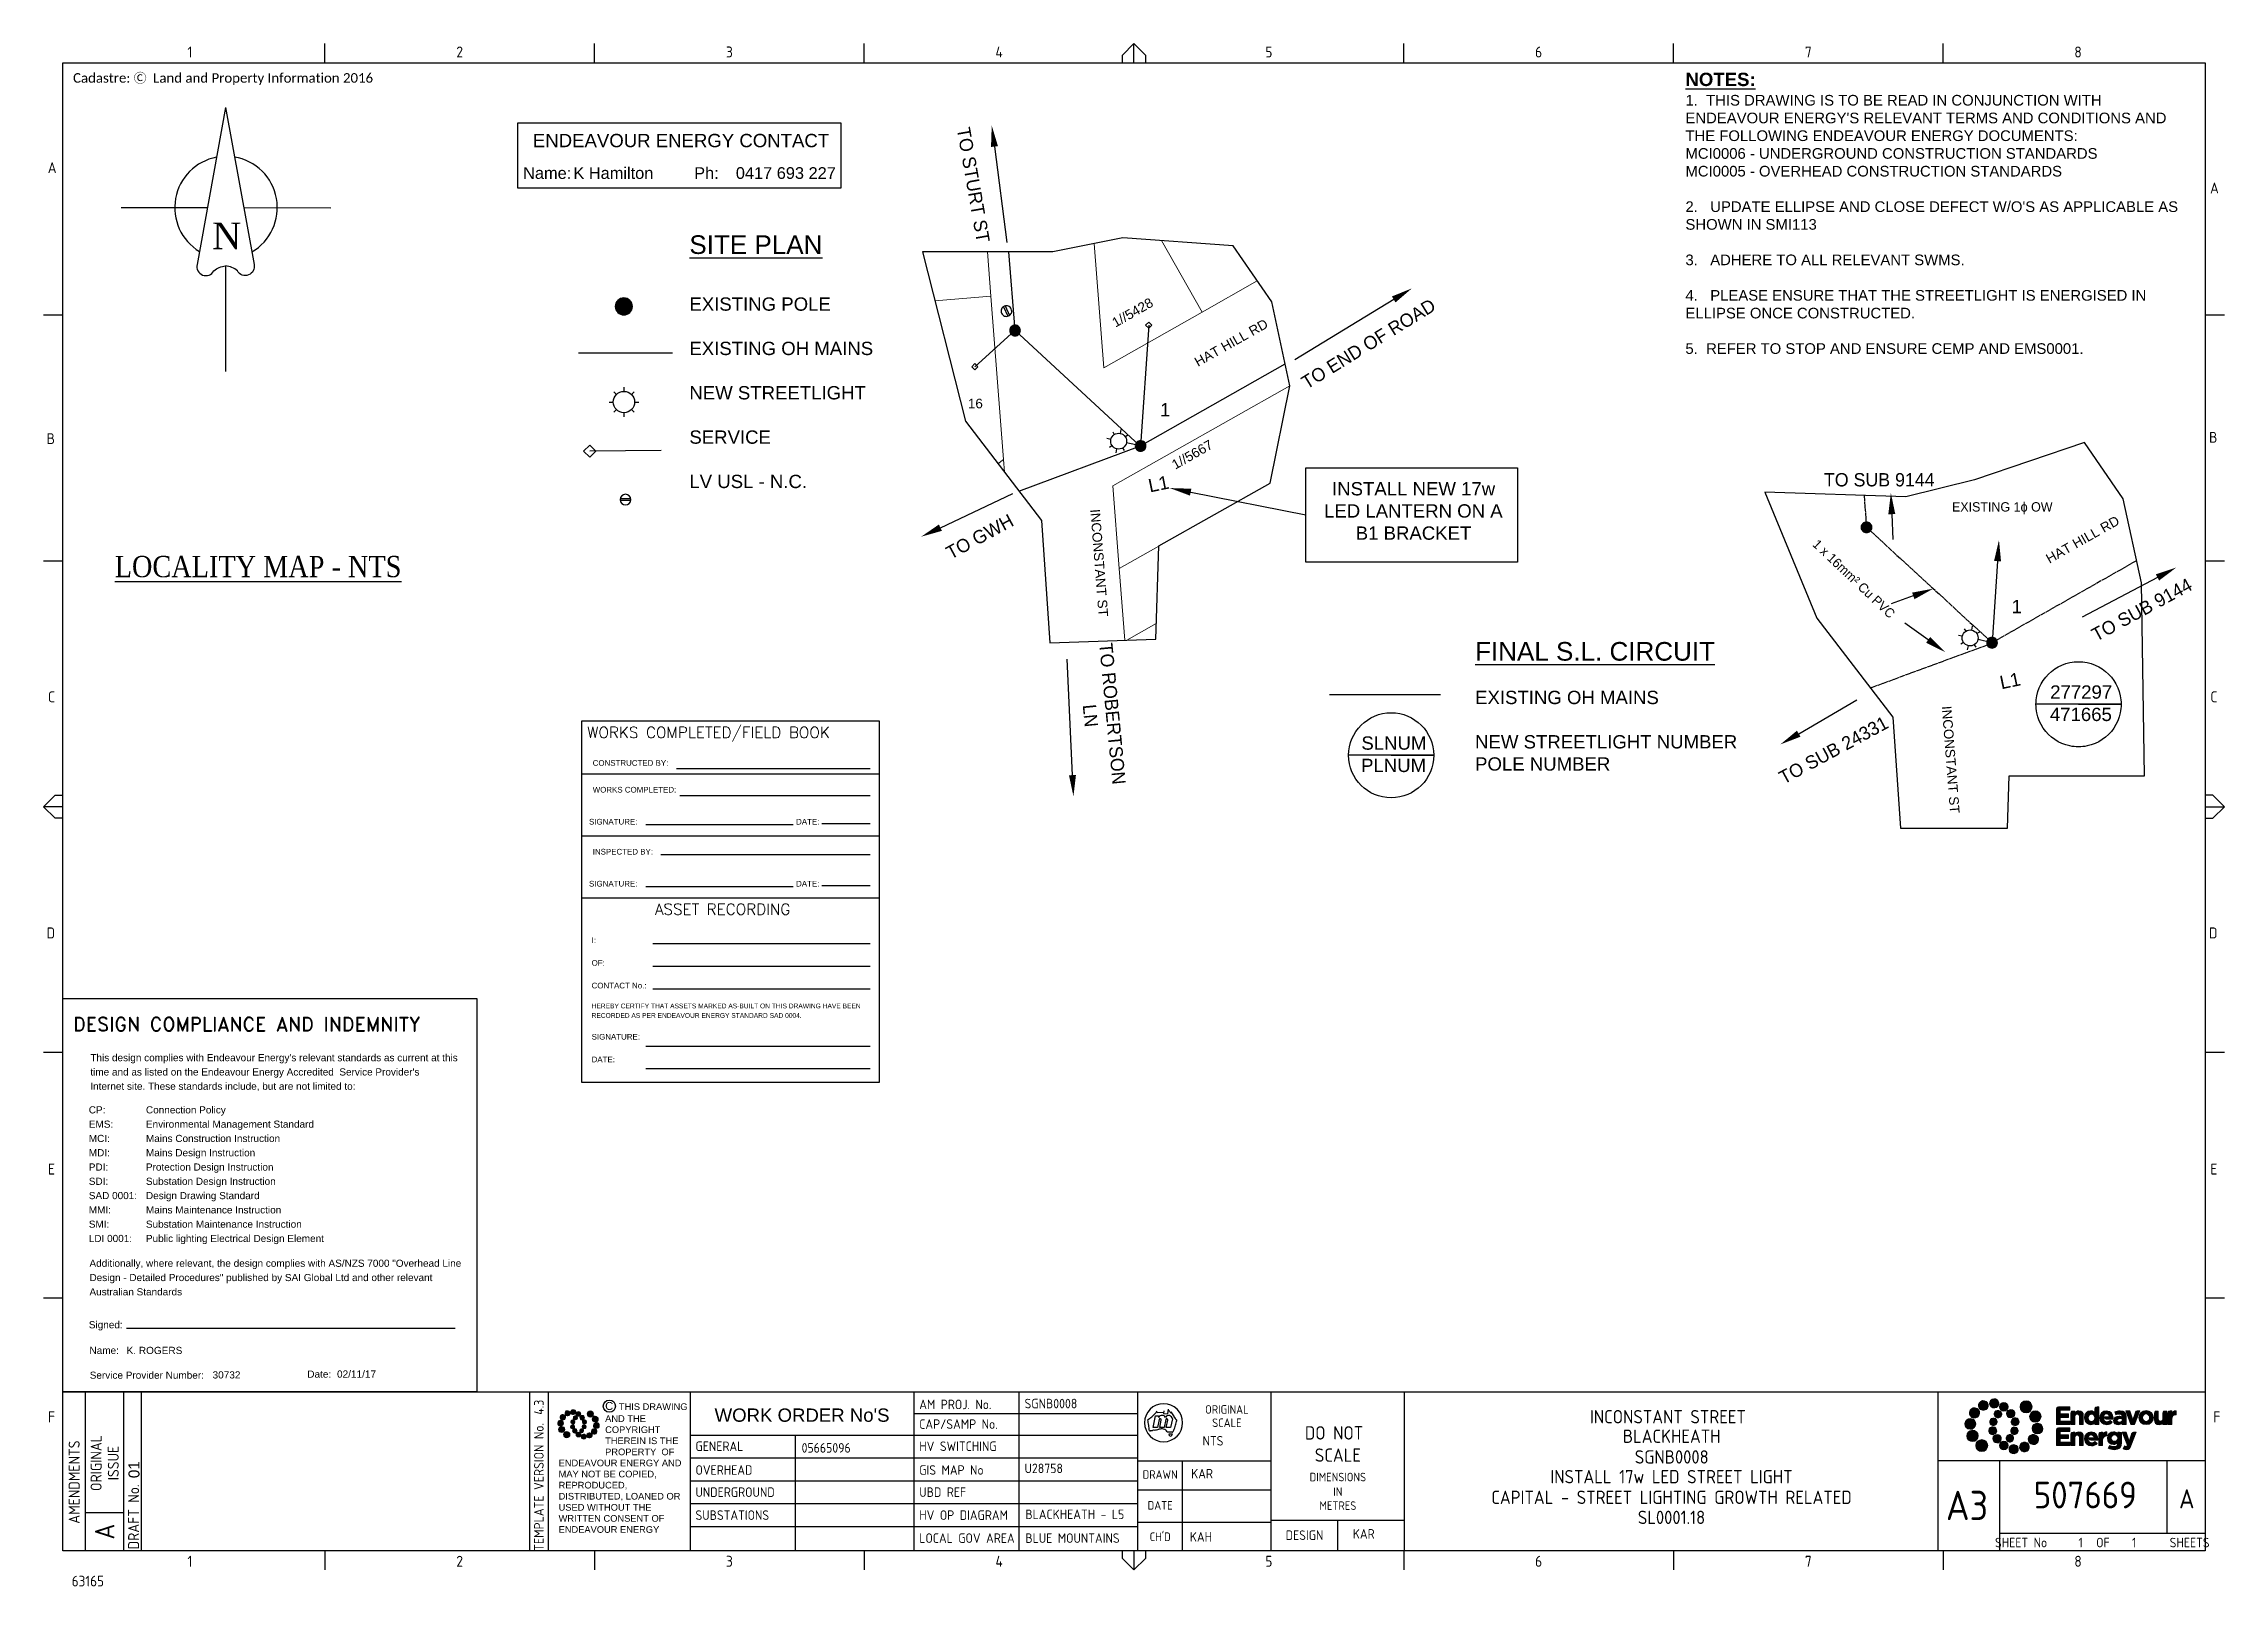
# Paper-space layout 'A3' of a CAD drawing. Header units: metres, sheet in millimetres. Extents: x -21 to 389, y -6 to 284.
# The model-space entities are those that its viewports show. They can reach past a viewport. Long polylines and large blocks are cut down to what shows.
import ezdxf
from ezdxf import colors
from ezdxf.entities.mleader import LeaderData, LeaderLine
from ezdxf.enums import TextEntityAlignment as Align
from ezdxf.math import Vec2, Vec3

# ---------------------------------------------------------------- set-up
doc = ezdxf.new("R2010")
doc.units = ezdxf.units.M
doc.linetypes.add('Cable Exist OH', pattern=[1, 1, 0])
doc.layers.get('0').update_dxf_attribs({"color": 6})
for name, color, linetype, lineweight in [('Cadastre Land Parcels_SP_EXT', 9, 'Continuous', 5), ('Cadastre Road Names_SP_HV_LV_SL_EXT', 9, 'Continuous', 5), ('Cadastre Roads_SP_EXT', 9, 'Continuous', 5)]:
    doc.layers.add(name, color=color, linetype=linetype, lineweight=lineweight)
for name, color, linetype in [('Equip_SP_LV_EXT', 7, 'Continuous'), ('Equip_SP_SL_EXT', 7, 'Continuous'), ('Equip_SP_SL_NEW', 2, 'Continuous'), ('Mains_SL_EXT', 7, 'Continuous'), ('Notes', 7, 'Continuous'), ('Notes_SL_MISC', 7, 'Continuous'), ('OH_Details_SP_MISC', 7, 'Continuous'), ('Services_SP_EXT', 7, 'Continuous'), ('SupportsOH_SP_TR_HV_LV_SL_EXT', 7, 'Continuous'), ('SupportsUG_SP_EXT', 7, 'Continuous')]:
    doc.layers.add(name, color=color, linetype=linetype)
doc.layers.add('Viewports', color=6, linetype='Continuous', plot=False)
doc.layers.get('0').freeze()
doc.styles.add('ARIAL', font='arial.ttf', dxfattribs={"height": 2})
doc.styles.add('Elec', font='romand__.ttf')
doc.styles.add('iecARIAL', font='arial.ttf', dxfattribs={"height": 2})
doc.styles.add('iecISOCP', font='isocp.shx')
doc.styles.add('iecNAME', font='times.ttf')
doc.styles.add('POLE_LABEL', font='arial.ttf')
doc.styles.add('SL_LABEL', font='arial.ttf')
doc.styles.get("Standard").update_dxf_attribs({"font": 'arial.ttf'})

psp = doc.layouts.new('A3')

# ---------------------------------------------------------------- texts
at = {"layer": 'Notes', "insert": (287.27, 278.96), "char_height": 3, "width": 93.7791, "attachment_point": 1, "style": 'iecISOCP'}
psp.add_mtext("{\\fArial|b1|i0|c0|p34;\\H0.83333x;\\LNOTES:\\P\\fArial|b0|i0|c0|p34;\\H0.8x;\\l1.  THIS DRAWING IS TO BE READ IN CONJUNCTION WITH ENDEAVOUR ENERGY'S RELEVANT TERMS AND CONDITIONS AND THE FOLLOWING ENDEAVOUR ENERGY DOCUMENTS:\\PMCI0006 - UNDERGROUND CONSTRUCTION STANDARDS\\PMCI0005 - OVERHEAD CONSTRUCTION STANDARDS\\P\\P2.   UPDATE ELLIPSE AND CLOSE DEFECT W/O'S AS APPLICABLE AS SHOWN IN SMI113\\P\\P3.   ADHERE TO ALL RELEVANT SWMS.\\P\\P4.   \\H0.99999x;PLEASE ENSURE THAT THE STREETLIGHT IS ENERGISED IN ELLIPSE ONCE CONSTRUCTED.\\P\\P5.  REFER TO STOP AND ENSURE CEMP AND EMS0001.}", dxfattribs=at)
at = {"layer": 'Notes', "char_height": 2.5, "attachment_point": 5, "style": 'iecARIAL'}
for s, insert, rotation in [('{\\fStylus BT|b0|i0|c0|p34;TO STURT ST}', (153.41, 257.89), 279.9594), ('{\\fStylus BT|b0|i0|c0|p34;TO END OF ROAD}', (227.7, 228.01), 31.7135), ('{\\fStylus BT|b0|i0|c0|p34;TO GWH}', (154.63, 191.76), 28.478), ('{\\fStylus BT|b0|i0|c0|p34;TO SUB 9144}', (373.04, 178.03), 28.478), ('{\\fStylus BT|b0|i0|c0|p34;TO ROBERTSON LN}', (177.5, 158.31), 275.4652), ('{\\fStylus BT|b0|i0|c0|p34;TO SUB 24331}', (315.11, 151.64), 28.478)]:
    psp.add_mtext_dynamic_manual_height_columns(s, width=29.5406, gutter_width=10, heights=[0], dxfattribs=dict(at, insert=insert, rotation=rotation))
at = {"layer": 'Notes', "color": 0, "linetype": 'ByBlock', "insert": (100.05, 248.4), "char_height": 3.5, "width": 61.7, "attachment_point": 1, "style": 'iecISOCP'}
psp.add_mtext('{\\fArial|b0|i0|c0|p34;\\L\\C256;SITE PLAN\\P\\C2;\\P\\H0.7143x;\\l\\C7;EXISTING POLE\\P\\PEXISTING OH MAINS\\P\\PNEW STREETLIGHT\\P\\PSERVICE\\P\\PLV USL - N.C. }', dxfattribs=at)
at = {"layer": 'Notes', "color": 7, "linetype": 'Continuous', "insert": (217.39, 202.02), "char_height": 2.5, "attachment_point": 1}
psp.add_mtext_dynamic_manual_height_columns('\\pi3.4529;INSTALL NEW 17w \\P\\pi1.9471;LED LANTERN ON A \\P\\pi7.903;B1 BRACKET', width=37.218, gutter_width=4, heights=[0], dxfattribs=at)
at = {"layer": 'Notes', "insert": (323.7, 202.44), "char_height": 2.5, "attachment_point": 5, "style": 'iecARIAL'}
psp.add_mtext_dynamic_manual_height_columns('{\\fStylus BT|b0|i0|c0|p34;TO SUB 9144}', width=29.5406, gutter_width=10, heights=[0], dxfattribs=at)
at = {"layer": 'Notes', "color": 7, "linetype": 'Continuous', "insert": (18.98, 186.12), "char_height": 4, "attachment_point": 5, "style": 'iecARIAL'}
psp.add_mtext_dynamic_manual_height_columns('{\\fGaramond|b0|i0|c0|p18;\\LLOCALITY MAP - NTS}', width=67.9768, gutter_width=10, heights=[0], dxfattribs=at)
at = {"layer": 'Notes', "color": 0, "linetype": 'ByBlock', "lineweight": -2, "insert": (247.73, 171.96), "char_height": 2, "width": 79.3007, "attachment_point": 1, "style": 'ARIAL'}
psp.add_mtext('{\\H1.75x;\\L\\C256;FINAL S.L. CIRCUIT\\H0.57143x;\\P\\l\\C7;\\P\\H1.25x;EXISTING OH MAINS\\P\\PNEW STREETLIGHT NUMBER\\PPOLE NUMBER\\P\\P^I}', dxfattribs=at)

msp = doc.modelspace()

# ---------------------------------------------------------------- texts
at = {"layer": 'Cadastre Land Parcels_SP_EXT'}
for s, p in [('16', (248363.32, 6275341.25)), ('16', (248367.46, 6275328.11)), ('9', (248415.36, 6275317.36)), ('9', (248418.95, 6275305.1))]:
    msp.add_text(s, height=1.8, dxfattribs=at).set_placement(p)
at = {"layer": 'Cadastre Road Names_SP_HV_LV_SL_EXT'}
for s, rotation, p in [('HAT HILL RD', 29.5089, (248406.55, 6275349.01)), ('INCONSTANT ST', 274.4466, (248386.32, 6275322.23))]:
    msp.add_text(s, height=1.8, rotation=rotation, dxfattribs=at).set_placement(p)
at = {"layer": 'Cadastre Roads_SP_EXT'}
msp.add_text('HAT HILL RD', height=1.8, rotation=10.1736, dxfattribs=at).set_placement((248342.92, 6275312.03))

# ---------------------------------------------------------------- blocks, each defined once
blk = doc.blocks.new('A$C30A46249')
at = {"color": 7, "lineweight": -3, "insert": (6.92, 4.97), "char_height": 1.79, "attachment_point": 7, "line_spacing_factor": 1.2}
blk.add_mtext('{\\fCalibri|b0|i0|c0|p34;\\C256;Cadastre: \\fMS Gothic|b0|i0|c128|p49;\\C250;\\c2236962;Ⓒ\\fMS Gothic|b0|i0|c0|p49; \\fCalibri|b0|i0|c0|p34;\\C256;Land and Property Information 2016}', dxfattribs=at)
blk = doc.blocks.new('EE_LOGO_SMALL')
at = {"layer": 'Notes'}
h = blk.add_hatch(color=256, dxfattribs=at)
edge = h.paths.add_edge_path()
edge.add_spline(control_points=[(-8.4, 2), (-9.2, 2), (-9.8, 1.4), (-9.8, 0.7), (-9.9, -0.1), (-9.3, -0.7), (-8.6, -0.8), (-7.8, -0.8), (-7.2, -0.2), (-7.1, 0.5), (-7.1, 1.3), (-7.7, 1.9), (-8.4, 2)], knot_values=[0, 0, 0, 0, 1, 1, 1, 2, 2, 2, 3, 3, 3, 4, 4, 4, 4], degree=3, periodic=0)
h = blk.add_hatch(color=256, dxfattribs=at)
edge = h.paths.add_edge_path()
edge.add_spline(control_points=[(-6.8, 4.5), (-7.4, 4.8), (-8.2, 4.6), (-8.6, 4), (-8.9, 3.4), (-8.7, 2.6), (-8.1, 2.2), (-7.5, 1.9), (-6.7, 2.1), (-6.3, 2.7), (-6, 3.3), (-6.2, 4.1), (-6.8, 4.5)], knot_values=[0, 0, 0, 0, 1, 1, 1, 2, 2, 2, 3, 3, 3, 4, 4, 4, 4], degree=3, periodic=0)
h = blk.add_hatch(color=256, dxfattribs=at)
edge = h.paths.add_edge_path()
edge.add_spline(control_points=[(-4.2, 5.9), (-4.6, 6.5), (-5.3, 6.6), (-5.9, 6.3), (-6.4, 5.9), (-6.6, 5.1), (-6.2, 4.6), (-5.9, 4), (-5.1, 3.8), (-4.6, 4.2), (-4, 4.6), (-3.8, 5.3), (-4.2, 5.9)], knot_values=[0, 0, 0, 0, 1, 1, 1, 2, 2, 2, 3, 3, 3, 4, 4, 4, 4], degree=3, periodic=0)
h = blk.add_hatch(color=256, dxfattribs=at)
edge = h.paths.add_edge_path()
edge.add_spline(control_points=[(-1.3, 5.9), (-1.4, 6.5), (-2, 7), (-2.6, 6.9), (-3.3, 6.9), (-3.7, 6.3), (-3.7, 5.6), (-3.6, 5), (-3, 4.5), (-2.4, 4.6), (-1.7, 4.7), (-1.3, 5.2), (-1.3, 5.9)], knot_values=[0, 0, 0, 0, 1, 1, 1, 2, 2, 2, 3, 3, 3, 4, 4, 4, 4], degree=3, periodic=0)
h = blk.add_hatch(color=256, dxfattribs=at)
edge = h.paths.add_edge_path()
edge.add_spline(control_points=[(-2.5, 2.1), (-3, 2.2), (-3.5, 1.9), (-3.6, 1.3), (-3.7, 0.8), (-3.4, 0.3), (-2.9, 0.2), (-2.4, 0.1), (-1.9, 0.4), (-1.8, 0.9), (-1.7, 1.5), (-2, 2), (-2.5, 2.1)], knot_values=[0, 0, 0, 0, 1, 1, 1, 2, 2, 2, 3, 3, 3, 4, 4, 4, 4], degree=3, periodic=0)
h = blk.add_hatch(color=256, dxfattribs=at)
edge = h.paths.add_edge_path()
edge.add_spline(control_points=[(1, 4.9), (1, 4.3), (0.5, 3.8), (-0.1, 3.8), (-0.7, 3.8), (-1.2, 4.3), (-1.2, 4.9), (-1.2, 5.5), (-0.7, 6), (-0.1, 6), (0.5, 6), (1, 5.5), (1, 4.9)], knot_values=[0, 0, 0, 0, 1, 1, 1, 2, 2, 2, 3, 3, 3, 4, 4, 4, 4], degree=3, periodic=0)
edge = h.paths.add_edge_path()
edge.add_spline(control_points=[(-1.4, 4), (-1.9, 4.1), (-2.4, 3.8), (-2.5, 3.3), (-2.6, 2.7), (-2.3, 2.2), (-1.8, 2.1), (-1.3, 2), (-0.7, 2.3), (-0.6, 2.9), (-0.5, 3.4), (-0.9, 3.9), (-1.4, 4)], knot_values=[0, 0, 0, 0, 1, 1, 1, 2, 2, 2, 3, 3, 3, 4, 4, 4, 4], degree=3, periodic=0)
h = blk.add_hatch(color=256, dxfattribs=at)
edge = h.paths.add_edge_path()
edge.add_spline(control_points=[(2.3, 2.4), (2.8, 2.8), (2.8, 3.4), (2.4, 3.9), (2, 4.3), (1.4, 4.3), (0.9, 3.9), (0.5, 3.6), (0.5, 2.9), (0.9, 2.5), (1.2, 2), (1.9, 2), (2.3, 2.4)], knot_values=[0, 0, 0, 0, 1, 1, 1, 2, 2, 2, 3, 3, 3, 4, 4, 4, 4], degree=3, periodic=0)
edge = h.paths.add_edge_path()
edge.add_spline(control_points=[(1, 4.9), (1, 4.3), (0.5, 3.8), (-0.1, 3.8), (-0.7, 3.8), (-1.2, 4.3), (-1.2, 4.9), (-1.2, 5.5), (-0.7, 6), (-0.1, 6), (0.5, 6), (1, 5.5), (1, 4.9)], knot_values=[0, 0, 0, 0, 1, 1, 1, 2, 2, 2, 3, 3, 3, 4, 4, 4, 4], degree=3, periodic=0)
h = blk.add_hatch(color=256, dxfattribs=at)
edge = h.paths.add_edge_path()
edge.add_spline(control_points=[(1, 4.9), (1, 4.3), (0.5, 3.8), (-0.1, 3.8), (-0.7, 3.8), (-1.2, 4.3), (-1.2, 4.9), (-1.2, 5.5), (-0.7, 6), (-0.1, 6), (0.5, 6), (1, 5.5), (1, 4.9)], knot_values=[0, 0, 0, 0, 1, 1, 1, 2, 2, 2, 3, 3, 3, 4, 4, 4, 4], degree=3, periodic=0)
edge = h.paths.add_edge_path(flags=16)
edge.add_spline(control_points=[(1, 4.9), (1, 4.3), (0.5, 3.8), (-0.1, 3.8), (-0.7, 3.8), (-1.2, 4.3), (-1.2, 4.9), (-1.2, 5.5), (-0.7, 6), (-0.1, 6), (0.5, 6), (1, 5.5), (1, 4.9)], knot_values=[0, 0, 0, 0, 1, 1, 1, 2, 2, 2, 3, 3, 3, 4, 4, 4, 4], degree=3, periodic=0)
h = blk.add_hatch(color=256, dxfattribs=at)
edge = h.paths.add_edge_path()
edge.add_spline(control_points=[(3, 0.2), (3.5, 0.3), (3.8, 0.9), (3.7, 1.4), (3.6, 1.9), (3, 2.3), (2.5, 2.1), (1.9, 2), (1.6, 1.4), (1.8, 0.9), (1.9, 0.4), (2.5, 0.1), (3, 0.2)], knot_values=[0, 0, 0, 0, 1, 1, 1, 2, 2, 2, 3, 3, 3, 4, 4, 4, 4], degree=3, periodic=0)
h = blk.add_hatch(color=256, dxfattribs=at)
edge = h.paths.add_edge_path()
edge.add_spline(control_points=[(7, 4.9), (7, 4), (6.3, 3.4), (5.5, 3.4), (4.6, 3.4), (4, 4), (4, 4.9), (4, 5.7), (4.6, 6.4), (5.5, 6.4), (6.3, 6.4), (7, 5.7), (7, 4.9)], knot_values=[0, 0, 0, 0, 1, 1, 1, 2, 2, 2, 3, 3, 3, 4, 4, 4, 4], degree=3, periodic=0)
h = blk.add_hatch(color=256, dxfattribs=at)
edge = h.paths.add_edge_path()
edge.add_spline(control_points=[(8.4, 1.1), (9.1, 1.5), (9.4, 2.3), (9.1, 3), (8.8, 3.7), (7.9, 4.1), (7.2, 3.8), (6.5, 3.4), (6.2, 2.6), (6.5, 1.9), (6.8, 1.2), (7.7, 0.8), (8.4, 1.1)], knot_values=[0, 0, 0, 0, 1, 1, 1, 2, 2, 2, 3, 3, 3, 4, 4, 4, 4], degree=3, periodic=0)
h = blk.add_hatch(color=256, dxfattribs=at)
edge = h.paths.add_edge_path()
edge.add_spline(control_points=[(8.3, -1.9), (9, -1.9), (9.7, -1.4), (9.7, -0.6), (9.7, 0.1), (9.2, 0.8), (8.4, 0.8), (7.7, 0.8), (7, 0.3), (7, -0.5), (6.9, -1.2), (7.5, -1.9), (8.3, -1.9)], knot_values=[0, 0, 0, 0, 1, 1, 1, 2, 2, 2, 3, 3, 3, 4, 4, 4, 4], degree=3, periodic=0)
h = blk.add_hatch(color=256, dxfattribs=at)
edge = h.paths.add_edge_path()
edge.add_spline(control_points=[(-8.5, -1.1), (-9.2, -1.4), (-9.6, -2.3), (-9.3, -3), (-8.9, -3.7), (-8.1, -4), (-7.4, -3.7), (-6.7, -3.4), (-6.3, -2.5), (-6.6, -1.8), (-7, -1.1), (-7.8, -0.8), (-8.5, -1.1)], knot_values=[0, 0, 0, 0, 1, 1, 1, 2, 2, 2, 3, 3, 3, 4, 4, 4, 4], degree=3, periodic=0)
h = blk.add_hatch(color=256, dxfattribs=at)
edge = h.paths.add_edge_path()
edge.add_spline(control_points=[(-7.1, -4.8), (-7.1, -4), (-6.5, -3.3), (-5.6, -3.3), (-4.8, -3.3), (-4.1, -4), (-4.1, -4.8), (-4.1, -5.7), (-4.8, -6.3), (-5.6, -6.3), (-6.5, -6.3), (-7.1, -5.7), (-7.1, -4.8)], knot_values=[0, 0, 0, 0, 1, 1, 1, 2, 2, 2, 3, 3, 3, 4, 4, 4, 4], degree=3, periodic=0)
h = blk.add_hatch(color=256, dxfattribs=at)
edge = h.paths.add_edge_path()
edge.add_spline(control_points=[(-3.1, -0.2), (-3.7, -0.3), (-4, -0.8), (-3.8, -1.4), (-3.7, -1.9), (-3.2, -2.2), (-2.6, -2.1), (-2.1, -1.9), (-1.8, -1.4), (-1.9, -0.9), (-2.1, -0.3), (-2.6, 0), (-3.1, -0.2)], knot_values=[0, 0, 0, 0, 1, 1, 1, 2, 2, 2, 3, 3, 3, 4, 4, 4, 4], degree=3, periodic=0)
h = blk.add_hatch(color=256, dxfattribs=at)
edge = h.paths.add_edge_path()
edge.add_spline(control_points=[(-2.5, -2.3), (-2.9, -2.7), (-3, -3.4), (-2.6, -3.8), (-2.2, -4.2), (-1.5, -4.3), (-1.1, -3.9), (-0.7, -3.5), (-0.6, -2.8), (-1, -2.4), (-1.4, -2), (-2, -1.9), (-2.5, -2.3)], knot_values=[0, 0, 0, 0, 1, 1, 1, 2, 2, 2, 3, 3, 3, 4, 4, 4, 4], degree=3, periodic=0)
h = blk.add_hatch(color=256, dxfattribs=at)
edge = h.paths.add_edge_path()
edge.add_spline(control_points=[(-1.2, -4.8), (-1.2, -4.2), (-0.7, -3.7), (-0.1, -3.7), (0.5, -3.7), (1, -4.2), (1, -4.8), (1, -5.4), (0.5, -5.9), (-0.1, -5.9), (-0.7, -5.9), (-1.2, -5.4), (-1.2, -4.8)], knot_values=[0, 0, 0, 0, 1, 1, 1, 2, 2, 2, 3, 3, 3, 4, 4, 4, 4], degree=3, periodic=0)
h = blk.add_hatch(color=256, dxfattribs=at)
edge = h.paths.add_edge_path()
edge.add_spline(control_points=[(1.2, -3.9), (1.7, -4.1), (2.2, -3.7), (2.3, -3.2), (2.5, -2.7), (2.1, -2.2), (1.6, -2.1), (1.1, -2), (0.6, -2.3), (0.5, -2.8), (0.4, -3.3), (0.7, -3.8), (1.2, -3.9)], knot_values=[0, 0, 0, 0, 1, 1, 1, 2, 2, 2, 3, 3, 3, 4, 4, 4, 4], degree=3, periodic=0)
h = blk.add_hatch(color=256, dxfattribs=at)
edge = h.paths.add_edge_path()
edge.add_spline(control_points=[(1.2, -5.8), (1.3, -6.5), (1.8, -6.9), (2.5, -6.9), (3.1, -6.8), (3.6, -6.2), (3.5, -5.6), (3.4, -5), (2.9, -4.5), (2.2, -4.6), (1.6, -4.6), (1.1, -5.2), (1.2, -5.8)], knot_values=[0, 0, 0, 0, 1, 1, 1, 2, 2, 2, 3, 3, 3, 4, 4, 4, 4], degree=3, periodic=0)
h = blk.add_hatch(color=256, dxfattribs=at)
edge = h.paths.add_edge_path()
edge.add_spline(control_points=[(2.4, -2), (2.9, -2.1), (3.4, -1.8), (3.5, -1.3), (3.6, -0.8), (3.3, -0.3), (2.8, -0.2), (2.2, -0.1), (1.7, -0.4), (1.6, -0.9), (1.5, -1.4), (1.8, -1.9), (2.4, -2)], knot_values=[0, 0, 0, 0, 1, 1, 1, 2, 2, 2, 3, 3, 3, 4, 4, 4, 4], degree=3, periodic=0)
h = blk.add_hatch(color=256, dxfattribs=at)
edge = h.paths.add_edge_path()
edge.add_spline(control_points=[(4, -5.8), (4.4, -6.4), (5.2, -6.6), (5.7, -6.2), (6.3, -5.8), (6.5, -5.1), (6.1, -4.5), (5.7, -4), (5, -3.8), (4.4, -4.2), (3.8, -4.5), (3.7, -5.3), (4, -5.8)], knot_values=[0, 0, 0, 0, 1, 1, 1, 2, 2, 2, 3, 3, 3, 4, 4, 4, 4], degree=3, periodic=0)
h = blk.add_hatch(color=256, dxfattribs=at)
edge = h.paths.add_edge_path()
edge.add_spline(control_points=[(6.7, -4.4), (7.3, -4.8), (8.1, -4.6), (8.4, -4), (8.8, -3.3), (8.6, -2.6), (8, -2.2), (7.3, -1.8), (6.6, -2.1), (6.2, -2.7), (5.8, -3.3), (6, -4.1), (6.7, -4.4)], knot_values=[0, 0, 0, 0, 1, 1, 1, 2, 2, 2, 3, 3, 3, 4, 4, 4, 4], degree=3, periodic=0)
at = {"layer": 'Notes', "lineweight": 0}
for points in [[(1.8, 2.1), (1.8, 2.1)], [(-2, -2.1), (-2, -2.1)]]:
    blk.add_lwpolyline(points, dxfattribs=at)
for points in [[(-8.4, 2), (-9.2, 2), (-9.8, 1.4), (-9.8, 0.7), (-9.9, -0.1), (-9.3, -0.7), (-8.6, -0.8), (-7.8, -0.8), (-7.2, -0.2), (-7.1, 0.5), (-7.1, 1.3), (-7.7, 1.9), (-8.4, 2)], [(-6.8, 4.5), (-7.4, 4.8), (-8.2, 4.6), (-8.6, 4), (-8.9, 3.4), (-8.7, 2.6), (-8.1, 2.2), (-7.5, 1.9), (-6.7, 2.1), (-6.3, 2.7), (-6, 3.3), (-6.2, 4.1), (-6.8, 4.5)], [(-4.2, 5.9), (-4.6, 6.5), (-5.3, 6.6), (-5.9, 6.3), (-6.4, 5.9), (-6.6, 5.1), (-6.2, 4.6), (-5.9, 4), (-5.1, 3.8), (-4.6, 4.2), (-4, 4.6), (-3.8, 5.3), (-4.2, 5.9)], [(-1.3, 5.9), (-1.4, 6.5), (-2, 7), (-2.6, 6.9), (-3.3, 6.9), (-3.7, 6.3), (-3.7, 5.6), (-3.6, 5), (-3, 4.5), (-2.4, 4.6), (-1.7, 4.7), (-1.3, 5.2), (-1.3, 5.9)], [(-2.5, 2.1), (-3, 2.2), (-3.5, 1.9), (-3.6, 1.3), (-3.7, 0.8), (-3.4, 0.3), (-2.9, 0.2), (-2.4, 0.1), (-1.9, 0.4), (-1.8, 0.9), (-1.7, 1.5), (-2, 2), (-2.5, 2.1)], [(-1.4, 4), (-1.9, 4.1), (-2.4, 3.8), (-2.5, 3.3), (-2.6, 2.7), (-2.3, 2.2), (-1.8, 2.1), (-1.3, 2), (-0.7, 2.3), (-0.6, 2.9), (-0.5, 3.4), (-0.9, 3.9), (-1.4, 4)], [(1, 4.9), (1, 4.3), (0.5, 3.8), (-0.1, 3.8), (-0.7, 3.8), (-1.2, 4.3), (-1.2, 4.9), (-1.2, 5.5), (-0.7, 6), (-0.1, 6), (0.5, 6), (1, 5.5), (1, 4.9)], [(1, 4.9), (1, 4.3), (0.5, 3.8), (-0.1, 3.8), (-0.7, 3.8), (-1.2, 4.3), (-1.2, 4.9), (-1.2, 5.5), (-0.7, 6), (-0.1, 6), (0.5, 6), (1, 5.5), (1, 4.9)], [(2.3, 2.4), (2.8, 2.8), (2.8, 3.4), (2.4, 3.9), (2, 4.3), (1.4, 4.3), (0.9, 3.9), (0.5, 3.6), (0.5, 2.9), (0.9, 2.5), (1.2, 2), (1.9, 2), (2.3, 2.4)], [(3, 0.2), (3.5, 0.3), (3.8, 0.9), (3.7, 1.4), (3.6, 1.9), (3, 2.3), (2.5, 2.1), (1.9, 2), (1.6, 1.4), (1.8, 0.9), (1.9, 0.4), (2.5, 0.1), (3, 0.2)], [(7, 4.9), (7, 4), (6.3, 3.4), (5.5, 3.4), (4.6, 3.4), (4, 4), (4, 4.9), (4, 5.7), (4.6, 6.4), (5.5, 6.4), (6.3, 6.4), (7, 5.7), (7, 4.9)], [(8.4, 1.1), (9.1, 1.5), (9.4, 2.3), (9.1, 3), (8.8, 3.7), (7.9, 4.1), (7.2, 3.8), (6.5, 3.4), (6.2, 2.6), (6.5, 1.9), (6.8, 1.2), (7.7, 0.8), (8.4, 1.1)], [(8.3, -1.9), (9, -1.9), (9.7, -1.4), (9.7, -0.6), (9.7, 0.1), (9.2, 0.8), (8.4, 0.8), (7.7, 0.8), (7, 0.3), (7, -0.5), (6.9, -1.2), (7.5, -1.9), (8.3, -1.9)], [(-8.5, -1.1), (-9.2, -1.4), (-9.6, -2.3), (-9.3, -3), (-8.9, -3.7), (-8.1, -4), (-7.4, -3.7), (-6.7, -3.4), (-6.3, -2.5), (-6.6, -1.8), (-7, -1.1), (-7.8, -0.8), (-8.5, -1.1)], [(-7.1, -4.8), (-7.1, -4), (-6.5, -3.3), (-5.6, -3.3), (-4.8, -3.3), (-4.1, -4), (-4.1, -4.8), (-4.1, -5.7), (-4.8, -6.3), (-5.6, -6.3), (-6.5, -6.3), (-7.1, -5.7), (-7.1, -4.8)], [(-3.1, -0.2), (-3.7, -0.3), (-4, -0.8), (-3.8, -1.4), (-3.7, -1.9), (-3.2, -2.2), (-2.6, -2.1), (-2.1, -1.9), (-1.8, -1.4), (-1.9, -0.9), (-2.1, -0.3), (-2.6, 0), (-3.1, -0.2)], [(-2.5, -2.3), (-2.9, -2.7), (-3, -3.4), (-2.6, -3.8), (-2.2, -4.2), (-1.5, -4.3), (-1.1, -3.9), (-0.7, -3.5), (-0.6, -2.8), (-1, -2.4), (-1.4, -2), (-2, -1.9), (-2.5, -2.3)], [(-1.2, -4.8), (-1.2, -4.2), (-0.7, -3.7), (-0.1, -3.7), (0.5, -3.7), (1, -4.2), (1, -4.8), (1, -5.4), (0.5, -5.9), (-0.1, -5.9), (-0.7, -5.9), (-1.2, -5.4), (-1.2, -4.8)], [(1.2, -3.9), (1.7, -4.1), (2.2, -3.7), (2.3, -3.2), (2.5, -2.7), (2.1, -2.2), (1.6, -2.1), (1.1, -2), (0.6, -2.3), (0.5, -2.8), (0.4, -3.3), (0.7, -3.8), (1.2, -3.9)], [(1.2, -5.8), (1.3, -6.5), (1.8, -6.9), (2.5, -6.9), (3.1, -6.8), (3.6, -6.2), (3.5, -5.6), (3.4, -5), (2.9, -4.5), (2.2, -4.6), (1.6, -4.6), (1.1, -5.2), (1.2, -5.8)], [(2.4, -2), (2.9, -2.1), (3.4, -1.8), (3.5, -1.3), (3.6, -0.8), (3.3, -0.3), (2.8, -0.2), (2.2, -0.1), (1.7, -0.4), (1.6, -0.9), (1.5, -1.4), (1.8, -1.9), (2.4, -2)], [(4, -5.8), (4.4, -6.4), (5.2, -6.6), (5.7, -6.2), (6.3, -5.8), (6.5, -5.1), (6.1, -4.5), (5.7, -4), (5, -3.8), (4.4, -4.2), (3.8, -4.5), (3.7, -5.3), (4, -5.8)], [(6.7, -4.4), (7.3, -4.8), (8.1, -4.6), (8.4, -4), (8.8, -3.3), (8.6, -2.6), (8, -2.2), (7.3, -1.8), (6.6, -2.1), (6.2, -2.7), (5.8, -3.3), (6, -4.1), (6.7, -4.4)]]:
    blk.add_open_spline(points, degree=3, knots=[0, 0, 0, 0, 1, 1, 1, 2, 2, 2, 3, 3, 3, 4, 4, 4, 4], dxfattribs=at)
blk = doc.blocks.new('EE_COPYRIGHT_A3')
at = {"layer": 'Notes'}
blk.add_circle((9.54, -0.79), 1.15, dxfattribs=at)
at = {"xscale": 0.4, "yscale": 0.4, "zscale": 0.4}
blk.add_blockref('EE_LOGO_SMALL', (3.77, -4.21), dxfattribs=at)
at = {"layer": 'Notes', "insert": (0, 0), "char_height": 1.25, "width": 24.1208, "attachment_point": 1, "style": 'ARIAL'}
blk.add_mtext('\\pt8.75;               ^I{\\H1.2x;C } THIS DRAWING\\P\\pi-8.75,l8.75,t8.75,20;       ^IAND THE ^I\\P\\pi0,t8.75;COPYRIGHT\\P\\pi-8.75,t1.25,8.75;^I^ITHEREIN IS THE PROPERTY  OF \\P\\pi0,l0,t1.25;ENDEAVOUR ENERGY AND MAY NOT BE COPIED, REPRODUCED, DISTRIBUTED, LOANED OR USED WITHOUT THE WRITTEN CONSENT OF ENDEAVOUR ENERGY', dxfattribs=at)
blk = doc.blocks.new('EE_LOGO')
h = blk.add_hatch(color=7)
edge = h.paths.add_edge_path()
edge.add_spline(control_points=[(-21.12, 5.87), (-21.48, 6.44), (-22.24, 6.61), (-22.81, 6.24), (-23.37, 5.88), (-23.54, 5.12), (-23.17, 4.55), (-22.81, 3.98), (-22.05, 3.82), (-21.48, 4.19), (-20.92, 4.55), (-20.75, 5.31), (-21.12, 5.87)], knot_values=[0, 0, 0, 0, 1, 1, 1, 2, 2, 2, 3, 3, 3, 4, 4, 4, 4], degree=3, periodic=0)
h = blk.add_hatch(color=7)
edge = h.paths.add_edge_path()
edge.add_spline(control_points=[(-18.27, 5.87), (-18.34, 6.5), (-18.91, 6.97), (-19.54, 6.9), (-20.18, 6.84), (-20.65, 6.27), (-20.58, 5.63), (-20.52, 4.99), (-19.95, 4.53), (-19.31, 4.59), (-18.67, 4.66), (-18.21, 5.23), (-18.27, 5.87)], knot_values=[0, 0, 0, 0, 1, 1, 1, 2, 2, 2, 3, 3, 3, 4, 4, 4, 4], degree=3, periodic=0)
h = blk.add_hatch(color=7)
edge = h.paths.add_edge_path()
edge.add_spline(control_points=[(-15.91, 4.86), (-15.91, 4.26), (-16.4, 3.77), (-17, 3.77), (-17.6, 3.77), (-18.08, 4.26), (-18.08, 4.86), (-18.08, 5.46), (-17.6, 5.95), (-17, 5.95), (-16.4, 5.95), (-15.91, 5.46), (-15.91, 4.86)], knot_values=[0, 0, 0, 0, 1, 1, 1, 2, 2, 2, 3, 3, 3, 4, 4, 4, 4], degree=3, periodic=0)
edge = h.paths.add_edge_path()
edge.add_spline(control_points=[(-18.29, 3.97), (-18.8, 4.08), (-19.3, 3.76), (-19.41, 3.25), (-19.52, 2.74), (-19.2, 2.23), (-18.69, 2.12), (-18.18, 2.01), (-17.67, 2.33), (-17.56, 2.84), (-17.45, 3.35), (-17.78, 3.86), (-18.29, 3.97)], knot_values=[0, 0, 0, 0, 1, 1, 1, 2, 2, 2, 3, 3, 3, 4, 4, 4, 4], degree=3, periodic=0)
h = blk.add_hatch(color=7)
edge = h.paths.add_edge_path()
edge.add_spline(control_points=[(-14.59, 2.36), (-14.16, 2.75), (-14.12, 3.41), (-14.51, 3.84), (-14.89, 4.27), (-15.55, 4.31), (-15.99, 3.93), (-16.42, 3.54), (-16.46, 2.88), (-16.07, 2.45), (-15.69, 2.01), (-15.02, 1.98), (-14.59, 2.36)], knot_values=[0, 0, 0, 0, 1, 1, 1, 2, 2, 2, 3, 3, 3, 4, 4, 4, 4], degree=3, periodic=0)
edge = h.paths.add_edge_path()
edge.add_spline(control_points=[(-15.91, 4.86), (-15.91, 4.26), (-16.4, 3.77), (-17, 3.77), (-17.6, 3.77), (-18.08, 4.26), (-18.08, 4.86), (-18.08, 5.46), (-17.6, 5.95), (-17, 5.95), (-16.4, 5.95), (-15.91, 5.46), (-15.91, 4.86)], knot_values=[0, 0, 0, 0, 1, 1, 1, 2, 2, 2, 3, 3, 3, 4, 4, 4, 4], degree=3, periodic=0)
h = blk.add_hatch(color=7)
edge = h.paths.add_edge_path()
edge.add_spline(control_points=[(-15.91, 4.86), (-15.91, 4.26), (-16.4, 3.77), (-17, 3.77), (-17.6, 3.77), (-18.08, 4.26), (-18.08, 4.86), (-18.08, 5.46), (-17.6, 5.95), (-17, 5.95), (-16.4, 5.95), (-15.91, 5.46), (-15.91, 4.86)], knot_values=[0, 0, 0, 0, 1, 1, 1, 2, 2, 2, 3, 3, 3, 4, 4, 4, 4], degree=3, periodic=0)
edge = h.paths.add_edge_path(flags=16)
edge.add_spline(control_points=[(-15.91, 4.86), (-15.91, 4.26), (-16.4, 3.77), (-17, 3.77), (-17.6, 3.77), (-18.08, 4.26), (-18.08, 4.86), (-18.08, 5.46), (-17.6, 5.95), (-17, 5.95), (-16.4, 5.95), (-15.91, 5.46), (-15.91, 4.86)], knot_values=[0, 0, 0, 0, 1, 1, 1, 2, 2, 2, 3, 3, 3, 4, 4, 4, 4], degree=3, periodic=0)
h = blk.add_hatch(color=7)
edge = h.paths.add_edge_path()
edge.add_spline(control_points=[(-9.93, 4.86), (-9.93, 4.03), (-10.61, 3.35), (-11.44, 3.35), (-12.28, 3.35), (-12.95, 4.03), (-12.95, 4.86), (-12.95, 5.69), (-12.28, 6.37), (-11.44, 6.37), (-10.61, 6.37), (-9.93, 5.69), (-9.93, 4.86)], knot_values=[0, 0, 0, 0, 1, 1, 1, 2, 2, 2, 3, 3, 3, 4, 4, 4, 4], degree=3, periodic=0)
h = blk.add_hatch(color=7)
edge = h.paths.add_edge_path()
edge.add_spline(control_points=[(-25.34, 1.94), (-26.08, 1.98), (-26.72, 1.41), (-26.77, 0.66), (-26.81, -0.09), (-26.24, -0.72), (-25.49, -0.77), (-24.74, -0.81), (-24.1, -0.24), (-24.06, 0.51), (-24.02, 1.25), (-24.59, 1.89), (-25.34, 1.94)], knot_values=[0, 0, 0, 0, 1, 1, 1, 2, 2, 2, 3, 3, 3, 4, 4, 4, 4], degree=3, periodic=0)
h = blk.add_hatch(color=7)
edge = h.paths.add_edge_path()
edge.add_spline(control_points=[(-23.73, 4.46), (-24.34, 4.81), (-25.13, 4.61), (-25.49, 3.99), (-25.85, 3.38), (-25.64, 2.59), (-25.03, 2.23), (-24.41, 1.87), (-23.63, 2.08), (-23.27, 2.69), (-22.91, 3.31), (-23.12, 4.1), (-23.73, 4.46)], knot_values=[0, 0, 0, 0, 1, 1, 1, 2, 2, 2, 3, 3, 3, 4, 4, 4, 4], degree=3, periodic=0)
h = blk.add_hatch(color=7)
edge = h.paths.add_edge_path()
edge.add_spline(control_points=[(-19.43, 2.06), (-19.94, 2.17), (-20.44, 1.84), (-20.55, 1.33), (-20.66, 0.82), (-20.34, 0.32), (-19.83, 0.21), (-19.32, 0.1), (-18.81, 0.42), (-18.71, 0.93), (-18.59, 1.44), (-18.92, 1.95), (-19.43, 2.06)], knot_values=[0, 0, 0, 0, 1, 1, 1, 2, 2, 2, 3, 3, 3, 4, 4, 4, 4], degree=3, periodic=0)
h = blk.add_hatch(color=7)
edge = h.paths.add_edge_path()
edge.add_spline(control_points=[(-13.94, 0.18), (-13.41, 0.32), (-13.09, 0.87), (-13.23, 1.4), (-13.37, 1.93), (-13.92, 2.25), (-14.45, 2.11), (-14.98, 1.97), (-15.3, 1.42), (-15.16, 0.89), (-15.02, 0.36), (-14.47, 0.04), (-13.94, 0.18)], knot_values=[0, 0, 0, 0, 1, 1, 1, 2, 2, 2, 3, 3, 3, 4, 4, 4, 4], degree=3, periodic=0)
h = blk.add_hatch(color=7)
edge = h.paths.add_edge_path()
edge.add_spline(control_points=[(-8.55, 1.13), (-7.83, 1.45), (-7.5, 2.29), (-7.82, 3.01), (-8.14, 3.73), (-8.98, 4.06), (-9.7, 3.74), (-10.42, 3.42), (-10.75, 2.58), (-10.43, 1.86), (-10.11, 1.14), (-9.27, 0.81), (-8.55, 1.13)], knot_values=[0, 0, 0, 0, 1, 1, 1, 2, 2, 2, 3, 3, 3, 4, 4, 4, 4], degree=3, periodic=0)
h = blk.add_hatch(color=7)
edge = h.paths.add_edge_path()
edge.add_spline(control_points=[(-8.66, -1.92), (-7.91, -1.96), (-7.27, -1.39), (-7.23, -0.64), (-7.19, 0.1), (-7.76, 0.74), (-8.51, 0.78), (-9.25, 0.83), (-9.89, 0.26), (-9.94, -0.49), (-9.98, -1.24), (-9.41, -1.88), (-8.66, -1.92)], knot_values=[0, 0, 0, 0, 1, 1, 1, 2, 2, 2, 3, 3, 3, 4, 4, 4, 4], degree=3, periodic=0)
h = blk.add_hatch(color=7)
edge = h.paths.add_edge_path()
edge.add_spline(control_points=[(-3.85, 0.44), (-3.85, 0.44), (-3.85, 4.25), (-3.85, 4.3), (-3.85, 4.35), (-3.85, 4.86), (-3.29, 4.86), (-2.74, 4.86), (-0.49, 4.86), (-0.49, 4.86), (-0.49, 4.86), (-0.49, 4), (-0.49, 4), (-0.49, 4), (-2.89, 4), (-2.89, 4), (-2.89, 4), (-2.89, 3.1), (-2.89, 3.1), (-2.89, 3.1), (-0.8, 3.1), (-0.8, 3.1), (-0.8, 3.1), (-0.8, 2.23), (-0.8, 2.23), (-0.8, 2.23), (-2.89, 2.23), (-2.89, 2.23), (-2.89, 2.23), (-2.89, 1.31), (-2.89, 1.31), (-2.89, 1.31), (-0.49, 1.31), (-0.49, 1.31), (-0.49, 1.31), (-0.49, 0.44), (-0.49, 0.44), (-0.49, 0.44), (-3.85, 0.44), (-3.85, 0.44)], knot_values=[0, 0, 0, 0, 1, 1, 1, 2, 2, 2, 3, 3, 3, 4, 4, 4, 5, 5, 5, 6, 6, 6, 7, 7, 7, 8, 8, 8, 9, 9, 9, 10, 10, 10, 11, 11, 11, 12, 12, 12, 13, 13, 13, 13], degree=3, periodic=0)
h = blk.add_hatch(color=7)
edge = h.paths.add_edge_path()
edge.add_spline(control_points=[(1.94, 0.44), (1.94, 0.44), (1.94, 2.33), (1.94, 2.33), (1.94, 2.78), (1.73, 3.02), (1.36, 3.02), (1, 3.02), (0.76, 2.78), (0.76, 2.33), (0.76, 2.33), (0.76, 0.44), (0.76, 0.44), (0.76, 0.44), (-0.2, 0.44), (-0.2, 0.44), (-0.2, 0.44), (-0.2, 3.21), (-0.2, 3.27), (-0.2, 3.33), (-0.2, 3.82), (0.36, 3.82), (0.76, 3.82), (0.76, 3.82), (0.76, 3.82), (0.76, 3.82), (0.76, 3.35), (0.76, 3.35), (0.98, 3.63), (1.27, 3.89), (1.75, 3.89), (2.48, 3.89), (2.9, 3.41), (2.9, 2.63), (2.9, 2.63), (2.9, 0.44), (2.9, 0.44), (2.9, 0.44), (1.94, 0.44), (1.94, 0.44)], knot_values=[0, 0, 0, 0, 1, 1, 1, 2, 2, 2, 3, 3, 3, 4, 4, 4, 5, 5, 5, 6, 6, 6, 7, 7, 7, 8, 8, 8, 9, 9, 9, 10, 10, 10, 11, 11, 11, 12, 12, 12, 13, 13, 13, 13], degree=3, periodic=0)
h = blk.add_hatch(color=7)
edge = h.paths.add_edge_path(flags=16)
edge.add_spline(control_points=[(5.8, 2.13), (5.8, 2.69), (5.43, 3.07), (4.98, 3.07), (4.53, 3.07), (4.15, 2.7), (4.15, 2.13), (4.15, 2.13), (4.15, 2.12), (4.15, 2.12), (4.15, 1.56), (4.53, 1.19), (4.98, 1.19), (5.43, 1.19), (5.8, 1.56), (5.8, 2.12), (5.8, 2.12), (5.8, 2.13), (5.8, 2.13)], knot_values=[0, 0, 0, 0, 1, 1, 1, 2, 2, 2, 3, 3, 3, 4, 4, 4, 5, 5, 5, 6, 6, 6, 6], degree=3, periodic=0)
edge = h.paths.add_edge_path()
edge.add_spline(control_points=[(5.79, 0.44), (5.79, 0.44), (5.79, 0.92), (5.79, 0.92), (5.55, 0.6), (5.23, 0.37), (4.73, 0.37), (3.94, 0.37), (3.19, 0.99), (3.19, 2.12), (3.19, 2.12), (3.19, 2.13), (3.19, 2.13), (3.19, 3.26), (3.93, 3.88), (4.73, 3.88), (5.24, 3.88), (5.56, 3.65), (5.79, 3.38), (5.79, 3.38), (5.79, 4.27), (5.79, 4.3), (5.79, 4.34), (5.79, 4.86), (6.34, 4.86), (6.73, 4.86), (6.75, 4.86), (6.75, 4.86), (6.75, 4.86), (6.75, 0.44), (6.75, 0.44), (6.75, 0.44), (5.79, 0.44), (5.79, 0.44)], knot_values=[0, 0, 0, 0, 1, 1, 1, 2, 2, 2, 3, 3, 3, 4, 4, 4, 5, 5, 5, 6, 6, 6, 7, 7, 7, 8, 8, 8, 9, 9, 9, 10, 10, 10, 11, 11, 11, 11], degree=3, periodic=0)
h = blk.add_hatch(color=7)
edge = h.paths.add_edge_path()
edge.add_spline(control_points=[(8.69, 3.89), (7.7, 3.89), (7.01, 3.09), (7.01, 2.13), (7.01, 2.13), (7.01, 2.12), (7.01, 2.12), (7.01, 1.08), (7.77, 0.37), (8.78, 0.37), (9.39, 0.37), (9.85, 0.61), (10.16, 1), (10.16, 1), (9.62, 1.48), (9.62, 1.48), (9.35, 1.24), (9.12, 1.14), (8.79, 1.14), (8.33, 1.13), (8, 1.49), (7.95, 1.86), (7.91, 2.18), (7.93, 2.29), (7.95, 2.43), (8.02, 2.85), (8.29, 3.12), (8.69, 3.12), (9.09, 3.12), (9.34, 2.83), (9.4, 2.4), (9.4, 2.4), (8.14, 2.4), (8.14, 2.4), (8.14, 2.4), (8.12, 1.8), (8.64, 1.8), (9.17, 1.8), (10.32, 1.8), (10.32, 1.8), (10.33, 1.89), (10.34, 1.95), (10.34, 2.04), (10.34, 2.04), (10.34, 2.05), (10.34, 2.05), (10.34, 3.01), (9.82, 3.89), (8.69, 3.89)], knot_values=[0, 0, 0, 0, 1, 1, 1, 2, 2, 2, 3, 3, 3, 4, 4, 4, 5, 5, 5, 6, 6, 6, 7, 7, 7, 8, 8, 8, 9, 9, 9, 10, 10, 10, 11, 11, 11, 12, 12, 12, 13, 13, 13, 14, 14, 14, 15, 15, 15, 16, 16, 16, 16], degree=3, periodic=0)
h = blk.add_hatch(color=7)
edge = h.paths.add_edge_path(flags=16)
edge.add_spline(control_points=[(12.69, 1.8), (12.53, 1.88), (12.31, 1.93), (12.08, 1.93), (11.67, 1.93), (11.42, 1.77), (11.42, 1.46), (11.42, 1.46), (11.42, 1.45), (11.42, 1.45), (11.42, 1.19), (11.63, 1.04), (11.94, 1.04), (12.39, 1.04), (12.69, 1.29), (12.69, 1.63), (12.69, 1.63), (12.69, 1.8), (12.69, 1.8)], knot_values=[0, 0, 0, 0, 1, 1, 1, 2, 2, 2, 3, 3, 3, 4, 4, 4, 5, 5, 5, 6, 6, 6, 6], degree=3, periodic=0)
edge = h.paths.add_edge_path()
edge.add_spline(control_points=[(12.67, 0.44), (12.67, 0.44), (12.67, 0.81), (12.67, 0.81), (12.44, 0.55), (12.12, 0.38), (11.65, 0.38), (11.01, 0.38), (10.49, 0.74), (10.49, 1.41), (10.49, 1.41), (10.49, 1.42), (10.49, 1.42), (10.49, 2.16), (11.05, 2.5), (11.85, 2.5), (12.19, 2.5), (12.44, 2.45), (12.68, 2.37), (12.68, 2.37), (12.68, 2.42), (12.68, 2.42), (12.68, 2.82), (12.43, 3.07), (11.95, 3.07), (11.59, 3.07), (11.33, 3), (11.02, 2.89), (11.02, 2.89), (10.78, 3.62), (10.78, 3.62), (11.15, 3.78), (11.52, 3.89), (12.09, 3.89), (13.14, 3.89), (13.6, 3.35), (13.6, 2.43), (13.6, 2.43), (13.6, 0.44), (13.6, 0.44), (13.6, 0.44), (12.67, 0.44), (12.67, 0.44)], knot_values=[0, 0, 0, 0, 1, 1, 1, 2, 2, 2, 3, 3, 3, 4, 4, 4, 5, 5, 5, 6, 6, 6, 7, 7, 7, 8, 8, 8, 9, 9, 9, 10, 10, 10, 11, 11, 11, 12, 12, 12, 13, 13, 13, 14, 14, 14, 14], degree=3, periodic=0)
h = blk.add_hatch(color=7)
edge = h.paths.add_edge_path()
edge.add_spline(control_points=[(15.71, 0.44), (15.71, 0.44), (14.84, 0.44), (14.84, 0.44), (14.84, 0.44), (13.51, 3.83), (13.51, 3.83), (13.51, 3.83), (14.53, 3.83), (14.53, 3.83), (14.53, 3.83), (15.28, 1.58), (15.28, 1.58), (15.28, 1.58), (15.86, 3.3), (15.86, 3.3), (15.86, 3.3), (16.02, 3.83), (16.4, 3.83), (16.78, 3.83), (17.04, 3.83), (17.04, 3.83), (17.04, 3.83), (15.71, 0.44), (15.71, 0.44)], knot_values=[0, 0, 0, 0, 1, 1, 1, 2, 2, 2, 3, 3, 3, 4, 4, 4, 5, 5, 5, 6, 6, 6, 7, 7, 7, 8, 8, 8, 8], degree=3, periodic=0)
h = blk.add_hatch(color=7)
edge = h.paths.add_edge_path(flags=16)
edge.add_spline(control_points=[(19.52, 2.16), (19.52, 2.66), (19.16, 3.09), (18.63, 3.09), (18.08, 3.09), (17.75, 2.67), (17.75, 2.17), (17.75, 2.17), (17.75, 2.16), (17.75, 2.16), (17.75, 1.66), (18.11, 1.22), (18.64, 1.22), (19.19, 1.22), (19.52, 1.65), (19.52, 2.15), (19.52, 2.15), (19.52, 2.16), (19.52, 2.16)], knot_values=[0, 0, 0, 0, 1, 1, 1, 2, 2, 2, 3, 3, 3, 4, 4, 4, 5, 5, 5, 6, 6, 6, 6], degree=3, periodic=0)
edge = h.paths.add_edge_path()
edge.add_spline(control_points=[(18.63, 0.4), (17.58, 0.4), (16.8, 1.17), (16.8, 2.15), (16.8, 2.15), (16.8, 2.16), (16.8, 2.16), (16.8, 3.13), (17.59, 3.92), (18.64, 3.92), (19.69, 3.92), (20.46, 3.14), (20.46, 2.17), (20.46, 2.17), (20.46, 2.16), (20.46, 2.16), (20.46, 1.19), (19.68, 0.4), (18.63, 0.4)], knot_values=[0, 0, 0, 0, 1, 1, 1, 2, 2, 2, 3, 3, 3, 4, 4, 4, 5, 5, 5, 6, 6, 6, 6], degree=3, periodic=0)
h = blk.add_hatch(color=7)
edge = h.paths.add_edge_path()
edge.add_spline(control_points=[(22.86, 0.44), (22.86, 0.44), (22.86, 0.92), (22.86, 0.92), (22.64, 0.64), (22.36, 0.38), (21.87, 0.38), (21.15, 0.38), (20.72, 0.86), (20.72, 1.63), (20.72, 1.63), (20.72, 3.22), (20.72, 3.27), (20.72, 3.32), (20.72, 3.82), (21.28, 3.82), (21.68, 3.82), (21.68, 3.82), (21.68, 3.82), (21.68, 3.82), (21.68, 1.94), (21.68, 1.94), (21.68, 1.48), (21.9, 1.25), (22.26, 1.25), (22.63, 1.25), (22.86, 1.48), (22.86, 1.94), (22.86, 1.94), (22.86, 3.2), (22.86, 3.27), (22.86, 3.34), (22.87, 3.82), (23.42, 3.82), (23.82, 3.82), (23.82, 3.82), (23.82, 3.82), (23.82, 3.82), (23.82, 0.44), (23.82, 0.44), (23.82, 0.44), (22.86, 0.44), (22.86, 0.44)], knot_values=[0, 0, 0, 0, 1, 1, 1, 2, 2, 2, 3, 3, 3, 4, 4, 4, 5, 5, 5, 6, 6, 6, 7, 7, 7, 8, 8, 8, 9, 9, 9, 10, 10, 10, 11, 11, 11, 12, 12, 12, 13, 13, 13, 14, 14, 14, 14], degree=3, periodic=0)
h = blk.add_hatch(color=7)
edge = h.paths.add_edge_path()
edge.add_spline(control_points=[(26.09, 2.88), (25.46, 2.88), (25.06, 2.5), (25.06, 1.69), (25.06, 1.69), (25.06, 0.44), (25.06, 0.44), (25.06, 0.44), (24.1, 0.44), (24.1, 0.44), (24.1, 0.44), (24.1, 3.24), (24.1, 3.27), (24.1, 3.3), (24.1, 3.83), (24.66, 3.83), (25.22, 3.83), (25.06, 3.83), (25.06, 3.83), (25.06, 3.83), (25.06, 3.14), (25.06, 3.14), (25.26, 3.61), (25.58, 3.91), (26.14, 3.89), (26.14, 3.89), (26.14, 2.88), (26.14, 2.88), (26.14, 2.88), (26.09, 2.88), (26.09, 2.88)], knot_values=[0, 0, 0, 0, 1, 1, 1, 2, 2, 2, 3, 3, 3, 4, 4, 4, 5, 5, 5, 6, 6, 6, 7, 7, 7, 8, 8, 8, 9, 9, 9, 10, 10, 10, 10], degree=3, periodic=0)
h = blk.add_hatch(color=7)
edge = h.paths.add_edge_path()
edge.add_spline(control_points=[(-25.45, -1.11), (-26.17, -1.43), (-26.5, -2.27), (-26.18, -2.99), (-25.86, -3.71), (-25.02, -4.04), (-24.3, -3.72), (-23.58, -3.4), (-23.25, -2.56), (-23.57, -1.84), (-23.88, -1.12), (-24.72, -0.79), (-25.45, -1.11)], knot_values=[0, 0, 0, 0, 1, 1, 1, 2, 2, 2, 3, 3, 3, 4, 4, 4, 4], degree=3, periodic=0)
h = blk.add_hatch(color=7)
edge = h.paths.add_edge_path()
edge.add_spline(control_points=[(-24.06, -4.84), (-24.06, -4.01), (-23.39, -3.33), (-22.55, -3.33), (-21.72, -3.33), (-21.04, -4.01), (-21.04, -4.84), (-21.04, -5.68), (-21.72, -6.35), (-22.55, -6.35), (-23.39, -6.35), (-24.06, -5.68), (-24.06, -4.84)], knot_values=[0, 0, 0, 0, 1, 1, 1, 2, 2, 2, 3, 3, 3, 4, 4, 4, 4], degree=3, periodic=0)
h = blk.add_hatch(color=7)
edge = h.paths.add_edge_path()
edge.add_spline(control_points=[(-20.06, -0.16), (-20.59, -0.3), (-20.9, -0.85), (-20.76, -1.38), (-20.63, -1.91), (-20.08, -2.23), (-19.55, -2.09), (-19.02, -1.95), (-18.7, -1.4), (-18.84, -0.87), (-18.98, -0.34), (-19.52, -0.02), (-20.06, -0.16)], knot_values=[0, 0, 0, 0, 1, 1, 1, 2, 2, 2, 3, 3, 3, 4, 4, 4, 4], degree=3, periodic=0)
h = blk.add_hatch(color=7)
edge = h.paths.add_edge_path()
edge.add_spline(control_points=[(-19.41, -2.34), (-19.84, -2.73), (-19.88, -3.39), (-19.49, -3.82), (-19.1, -4.26), (-18.44, -4.29), (-18.01, -3.91), (-17.58, -3.52), (-17.54, -2.86), (-17.93, -2.43), (-18.31, -2), (-18.97, -1.96), (-19.41, -2.34)], knot_values=[0, 0, 0, 0, 1, 1, 1, 2, 2, 2, 3, 3, 3, 4, 4, 4, 4], degree=3, periodic=0)
h = blk.add_hatch(color=7)
edge = h.paths.add_edge_path()
edge.add_spline(control_points=[(-18.08, -4.84), (-18.08, -4.24), (-17.6, -3.76), (-17, -3.76), (-16.4, -3.76), (-15.91, -4.24), (-15.91, -4.84), (-15.91, -5.44), (-16.4, -5.93), (-17, -5.93), (-17.6, -5.93), (-18.08, -5.44), (-18.08, -4.84)], knot_values=[0, 0, 0, 0, 1, 1, 1, 2, 2, 2, 3, 3, 3, 4, 4, 4, 4], degree=3, periodic=0)
h = blk.add_hatch(color=7)
edge = h.paths.add_edge_path()
edge.add_spline(control_points=[(-15.71, -3.95), (-15.2, -4.06), (-14.69, -3.74), (-14.58, -3.23), (-14.47, -2.72), (-14.8, -2.21), (-15.31, -2.1), (-15.82, -1.99), (-16.32, -2.32), (-16.43, -2.83), (-16.54, -3.34), (-16.22, -3.84), (-15.71, -3.95)], knot_values=[0, 0, 0, 0, 1, 1, 1, 2, 2, 2, 3, 3, 3, 4, 4, 4, 4], degree=3, periodic=0)
h = blk.add_hatch(color=7)
edge = h.paths.add_edge_path()
edge.add_spline(control_points=[(-15.72, -5.85), (-15.66, -6.49), (-15.09, -6.95), (-14.45, -6.89), (-13.81, -6.82), (-13.35, -6.25), (-13.41, -5.62), (-13.48, -4.98), (-14.05, -4.51), (-14.68, -4.58), (-15.33, -4.64), (-15.79, -5.21), (-15.72, -5.85)], knot_values=[0, 0, 0, 0, 1, 1, 1, 2, 2, 2, 3, 3, 3, 4, 4, 4, 4], degree=3, periodic=0)
h = blk.add_hatch(color=7)
edge = h.paths.add_edge_path()
edge.add_spline(control_points=[(-14.57, -2.04), (-14.06, -2.15), (-13.55, -1.83), (-13.44, -1.32), (-13.33, -0.81), (-13.66, -0.3), (-14.17, -0.19), (-14.68, -0.08), (-15.18, -0.4), (-15.29, -0.92), (-15.4, -1.43), (-15.08, -1.93), (-14.57, -2.04)], knot_values=[0, 0, 0, 0, 1, 1, 1, 2, 2, 2, 3, 3, 3, 4, 4, 4, 4], degree=3, periodic=0)
h = blk.add_hatch(color=7)
edge = h.paths.add_edge_path()
edge.add_spline(control_points=[(-12.88, -5.86), (-12.52, -6.43), (-11.76, -6.59), (-11.19, -6.23), (-10.62, -5.86), (-10.46, -5.1), (-10.82, -4.53), (-11.19, -3.97), (-11.95, -3.8), (-12.51, -4.17), (-13.08, -4.53), (-13.25, -5.29), (-12.88, -5.86)], knot_values=[0, 0, 0, 0, 1, 1, 1, 2, 2, 2, 3, 3, 3, 4, 4, 4, 4], degree=3, periodic=0)
h = blk.add_hatch(color=7)
edge = h.paths.add_edge_path()
edge.add_spline(control_points=[(-10.27, -4.44), (-9.65, -4.79), (-8.86, -4.59), (-8.51, -3.97), (-8.15, -3.36), (-8.36, -2.57), (-8.97, -2.22), (-9.58, -1.86), (-10.37, -2.06), (-10.73, -2.68), (-11.09, -3.29), (-10.88, -4.08), (-10.27, -4.44)], knot_values=[0, 0, 0, 0, 1, 1, 1, 2, 2, 2, 3, 3, 3, 4, 4, 4, 4], degree=3, periodic=0)
h = blk.add_hatch(color=7)
edge = h.paths.add_edge_path()
edge.add_spline(control_points=[(-3.85, -4.84), (-3.85, -4.84), (-3.85, -1.03), (-3.85, -0.98), (-3.85, -0.94), (-3.85, -0.42), (-3.29, -0.42), (-2.74, -0.42), (-0.49, -0.42), (-0.49, -0.42), (-0.49, -0.42), (-0.49, -1.29), (-0.49, -1.29), (-0.49, -1.29), (-2.89, -1.29), (-2.89, -1.29), (-2.89, -1.29), (-2.89, -2.19), (-2.89, -2.19), (-2.89, -2.19), (-0.8, -2.19), (-0.8, -2.19), (-0.8, -2.19), (-0.8, -3.05), (-0.8, -3.05), (-0.8, -3.05), (-2.89, -3.05), (-2.89, -3.05), (-2.89, -3.05), (-2.89, -3.98), (-2.89, -3.98), (-2.89, -3.98), (-0.49, -3.98), (-0.49, -3.98), (-0.49, -3.98), (-0.49, -4.84), (-0.49, -4.84), (-0.49, -4.84), (-3.85, -4.84), (-3.85, -4.84)], knot_values=[0, 0, 0, 0, 1, 1, 1, 2, 2, 2, 3, 3, 3, 4, 4, 4, 5, 5, 5, 6, 6, 6, 7, 7, 7, 8, 8, 8, 9, 9, 9, 10, 10, 10, 11, 11, 11, 12, 12, 12, 13, 13, 13, 13], degree=3, periodic=0)
h = blk.add_hatch(color=7)
edge = h.paths.add_edge_path()
edge.add_spline(control_points=[(1.94, -4.84), (1.94, -4.84), (1.94, -2.96), (1.94, -2.96), (1.94, -2.5), (1.73, -2.27), (1.36, -2.27), (1, -2.27), (0.76, -2.5), (0.76, -2.96), (0.76, -2.96), (0.76, -4.84), (0.76, -4.84), (0.76, -4.84), (-0.2, -4.84), (-0.2, -4.84), (-0.2, -4.84), (-0.2, -2.07), (-0.2, -2.01), (-0.2, -1.96), (-0.2, -1.46), (0.36, -1.46), (0.76, -1.46), (0.76, -1.46), (0.76, -1.46), (0.76, -1.46), (0.76, -1.94), (0.76, -1.94), (0.98, -1.65), (1.27, -1.4), (1.75, -1.4), (2.48, -1.4), (2.9, -1.88), (2.9, -2.65), (2.9, -2.65), (2.9, -4.84), (2.9, -4.84), (2.9, -4.84), (1.94, -4.84), (1.94, -4.84)], knot_values=[0, 0, 0, 0, 1, 1, 1, 2, 2, 2, 3, 3, 3, 4, 4, 4, 5, 5, 5, 6, 6, 6, 7, 7, 7, 8, 8, 8, 9, 9, 9, 10, 10, 10, 11, 11, 11, 12, 12, 12, 13, 13, 13, 13], degree=3, periodic=0)
h = blk.add_hatch(color=7)
edge = h.paths.add_edge_path()
edge.add_spline(control_points=[(4.87, -1.4), (3.88, -1.4), (3.19, -2.19), (3.19, -3.16), (3.19, -3.16), (3.19, -3.17), (3.19, -3.17), (3.19, -4.21), (3.94, -4.92), (4.96, -4.92), (5.57, -4.92), (6.03, -4.68), (6.34, -4.29), (6.34, -4.29), (5.79, -3.8), (5.79, -3.8), (5.53, -4.05), (5.29, -4.14), (4.97, -4.15), (4.51, -4.16), (4.18, -3.79), (4.13, -3.42), (4.09, -3.1), (4.11, -3), (4.13, -2.86), (4.2, -2.44), (4.47, -2.17), (4.87, -2.17), (5.27, -2.17), (5.52, -2.46), (5.58, -2.89), (5.58, -2.89), (4.32, -2.89), (4.32, -2.89), (4.32, -2.89), (4.29, -3.49), (4.82, -3.49), (5.35, -3.49), (6.5, -3.49), (6.5, -3.49), (6.51, -3.4), (6.51, -3.34), (6.51, -3.25), (6.51, -3.25), (6.51, -3.23), (6.51, -3.23), (6.51, -2.27), (6, -1.4), (4.87, -1.4)], knot_values=[0, 0, 0, 0, 1, 1, 1, 2, 2, 2, 3, 3, 3, 4, 4, 4, 5, 5, 5, 6, 6, 6, 7, 7, 7, 8, 8, 8, 9, 9, 9, 10, 10, 10, 11, 11, 11, 12, 12, 12, 13, 13, 13, 14, 14, 14, 15, 15, 15, 16, 16, 16, 16], degree=3, periodic=0)
h = blk.add_hatch(color=7)
edge = h.paths.add_edge_path()
edge.add_spline(control_points=[(8.77, -2.4), (8.13, -2.4), (7.74, -2.79), (7.74, -3.6), (7.74, -3.6), (7.74, -4.85), (7.74, -4.85), (7.74, -4.85), (6.78, -4.85), (6.78, -4.85), (6.78, -4.85), (6.78, -2.05), (6.78, -2.02), (6.78, -1.99), (6.77, -1.46), (7.33, -1.46), (7.74, -1.46), (7.74, -1.46), (7.74, -1.46), (7.74, -1.46), (7.74, -2.15), (7.74, -2.15), (7.93, -1.68), (8.25, -1.37), (8.82, -1.4), (8.82, -1.4), (8.82, -2.4), (8.82, -2.4), (8.82, -2.4), (8.77, -2.4), (8.77, -2.4)], knot_values=[0, 0, 0, 0, 1, 1, 1, 2, 2, 2, 3, 3, 3, 4, 4, 4, 5, 5, 5, 6, 6, 6, 7, 7, 7, 8, 8, 8, 9, 9, 9, 10, 10, 10, 10], degree=3, periodic=0)
h = blk.add_hatch(color=7)
edge = h.paths.add_edge_path(flags=16)
edge.add_spline(control_points=[(11.56, -2.97), (11.56, -2.51), (11.2, -2.19), (10.73, -2.19), (10.26, -2.19), (9.91, -2.51), (9.91, -2.97), (9.91, -2.97), (9.91, -2.99), (9.91, -2.99), (9.91, -3.45), (10.26, -3.77), (10.73, -3.77), (11.2, -3.77), (11.56, -3.45), (11.56, -2.99), (11.56, -2.99), (11.56, -2.97), (11.56, -2.97)], knot_values=[0, 0, 0, 0, 1, 1, 1, 2, 2, 2, 3, 3, 3, 4, 4, 4, 5, 5, 5, 6, 6, 6, 6], degree=3, periodic=0)
edge = h.paths.add_edge_path()
edge.add_spline(control_points=[(10.62, -5.87), (10.07, -5.87), (9.55, -5.74), (9.12, -5.51), (9.12, -5.51), (9.45, -4.79), (9.45, -4.79), (9.8, -4.99), (10.14, -5.1), (10.59, -5.1), (11.25, -5.1), (11.56, -4.79), (11.56, -4.18), (11.56, -4.18), (11.56, -4.02), (11.56, -4.02), (11.27, -4.36), (10.96, -4.57), (10.45, -4.57), (9.66, -4.57), (8.95, -3.99), (8.95, -2.99), (8.95, -2.99), (8.95, -2.97), (8.95, -2.97), (8.95, -1.96), (9.68, -1.4), (10.45, -1.4), (10.98, -1.4), (11.29, -1.62), (11.54, -1.9), (11.54, -1.9), (11.54, -1.46), (11.54, -1.46), (11.54, -1.46), (11.54, -1.46), (11.95, -1.46), (12.51, -1.46), (12.5, -2.02), (12.5, -2.02), (12.5, -2.02), (12.5, -4.08), (12.5, -4.08), (12.5, -5.36), (11.87, -5.87), (10.62, -5.87)], knot_values=[0, 0, 0, 0, 1, 1, 1, 2, 2, 2, 3, 3, 3, 4, 4, 4, 5, 5, 5, 6, 6, 6, 7, 7, 7, 8, 8, 8, 9, 9, 9, 10, 10, 10, 11, 11, 11, 12, 12, 12, 13, 13, 13, 14, 14, 14, 15, 15, 15, 15], degree=3, periodic=0)
h = blk.add_hatch(color=7)
edge = h.paths.add_edge_path()
edge.add_spline(control_points=[(14.84, -4.92), (14.58, -5.61), (14.31, -5.87), (13.73, -5.87), (13.38, -5.87), (13.13, -5.78), (12.88, -5.64), (12.88, -5.64), (13.2, -4.94), (13.2, -4.94), (13.33, -5.02), (13.49, -5.07), (13.61, -5.07), (13.78, -5.07), (13.86, -5.02), (13.95, -4.85), (13.95, -4.85), (12.62, -1.46), (12.62, -1.46), (12.62, -1.46), (13.64, -1.46), (13.64, -1.46), (13.64, -1.46), (14.41, -3.76), (14.41, -3.76), (14.41, -3.76), (14.97, -2.01), (14.97, -2.01), (14.97, -2.01), (15.14, -1.46), (15.5, -1.46), (15.86, -1.46), (16.14, -1.46), (16.14, -1.46), (16.14, -1.46), (14.84, -4.92), (14.84, -4.92)], knot_values=[0, 0, 0, 0, 1, 1, 1, 2, 2, 2, 3, 3, 3, 4, 4, 4, 5, 5, 5, 6, 6, 6, 7, 7, 7, 8, 8, 8, 9, 9, 9, 10, 10, 10, 11, 11, 11, 12, 12, 12, 12], degree=3, periodic=0)
at = {"color": 7, "lineweight": 0}
for points in [[(-15.08, 2.11), (-15.08, 2.11)], [(-18.92, -2.1), (-18.92, -2.1)]]:
    blk.add_lwpolyline(points, dxfattribs=at)
for points, knots in [([(-21.12, 5.87), (-21.48, 6.44), (-22.24, 6.61), (-22.81, 6.24), (-23.37, 5.88), (-23.54, 5.12), (-23.17, 4.55), (-22.81, 3.98), (-22.05, 3.82), (-21.48, 4.19), (-20.92, 4.55), (-20.75, 5.31), (-21.12, 5.87)], [0, 0, 0, 0, 1, 1, 1, 2, 2, 2, 3, 3, 3, 4, 4, 4, 4]), ([(-18.27, 5.87), (-18.34, 6.5), (-18.91, 6.97), (-19.54, 6.9), (-20.18, 6.84), (-20.65, 6.27), (-20.58, 5.63), (-20.52, 4.99), (-19.95, 4.53), (-19.31, 4.59), (-18.67, 4.66), (-18.21, 5.23), (-18.27, 5.87)], [0, 0, 0, 0, 1, 1, 1, 2, 2, 2, 3, 3, 3, 4, 4, 4, 4]), ([(-15.91, 4.86), (-15.91, 4.26), (-16.4, 3.77), (-17, 3.77), (-17.6, 3.77), (-18.08, 4.26), (-18.08, 4.86), (-18.08, 5.46), (-17.6, 5.95), (-17, 5.95), (-16.4, 5.95), (-15.91, 5.46), (-15.91, 4.86)], [0, 0, 0, 0, 1, 1, 1, 2, 2, 2, 3, 3, 3, 4, 4, 4, 4]), ([(-15.91, 4.86), (-15.91, 4.26), (-16.4, 3.77), (-17, 3.77), (-17.6, 3.77), (-18.08, 4.26), (-18.08, 4.86), (-18.08, 5.46), (-17.6, 5.95), (-17, 5.95), (-16.4, 5.95), (-15.91, 5.46), (-15.91, 4.86)], [0, 0, 0, 0, 1, 1, 1, 2, 2, 2, 3, 3, 3, 4, 4, 4, 4]), ([(-9.93, 4.86), (-9.93, 4.03), (-10.61, 3.35), (-11.44, 3.35), (-12.28, 3.35), (-12.95, 4.03), (-12.95, 4.86), (-12.95, 5.69), (-12.28, 6.37), (-11.44, 6.37), (-10.61, 6.37), (-9.93, 5.69), (-9.93, 4.86)], [0, 0, 0, 0, 1, 1, 1, 2, 2, 2, 3, 3, 3, 4, 4, 4, 4]), ([(-25.34, 1.94), (-26.08, 1.98), (-26.72, 1.41), (-26.77, 0.66), (-26.81, -0.09), (-26.24, -0.72), (-25.49, -0.77), (-24.74, -0.81), (-24.1, -0.24), (-24.06, 0.51), (-24.02, 1.25), (-24.59, 1.89), (-25.34, 1.94)], [0, 0, 0, 0, 1, 1, 1, 2, 2, 2, 3, 3, 3, 4, 4, 4, 4]), ([(-23.73, 4.46), (-24.34, 4.81), (-25.13, 4.61), (-25.49, 3.99), (-25.85, 3.38), (-25.64, 2.59), (-25.03, 2.23), (-24.41, 1.87), (-23.63, 2.08), (-23.27, 2.69), (-22.91, 3.31), (-23.12, 4.1), (-23.73, 4.46)], [0, 0, 0, 0, 1, 1, 1, 2, 2, 2, 3, 3, 3, 4, 4, 4, 4]), ([(-19.43, 2.06), (-19.94, 2.17), (-20.44, 1.84), (-20.55, 1.33), (-20.66, 0.82), (-20.34, 0.32), (-19.83, 0.21), (-19.32, 0.1), (-18.81, 0.42), (-18.71, 0.93), (-18.59, 1.44), (-18.92, 1.95), (-19.43, 2.06)], [0, 0, 0, 0, 1, 1, 1, 2, 2, 2, 3, 3, 3, 4, 4, 4, 4]), ([(-18.29, 3.97), (-18.8, 4.08), (-19.3, 3.76), (-19.41, 3.25), (-19.52, 2.74), (-19.2, 2.23), (-18.69, 2.12), (-18.18, 2.01), (-17.67, 2.33), (-17.56, 2.84), (-17.45, 3.35), (-17.78, 3.86), (-18.29, 3.97)], [0, 0, 0, 0, 1, 1, 1, 2, 2, 2, 3, 3, 3, 4, 4, 4, 4]), ([(-14.59, 2.36), (-14.16, 2.75), (-14.12, 3.41), (-14.51, 3.84), (-14.89, 4.27), (-15.55, 4.31), (-15.99, 3.93), (-16.42, 3.54), (-16.46, 2.88), (-16.07, 2.45), (-15.69, 2.01), (-15.02, 1.98), (-14.59, 2.36)], [0, 0, 0, 0, 1, 1, 1, 2, 2, 2, 3, 3, 3, 4, 4, 4, 4]), ([(-13.94, 0.18), (-13.41, 0.32), (-13.09, 0.87), (-13.23, 1.4), (-13.37, 1.93), (-13.92, 2.25), (-14.45, 2.11), (-14.98, 1.97), (-15.3, 1.42), (-15.16, 0.89), (-15.02, 0.36), (-14.47, 0.04), (-13.94, 0.18)], [0, 0, 0, 0, 1, 1, 1, 2, 2, 2, 3, 3, 3, 4, 4, 4, 4]), ([(-8.55, 1.13), (-7.83, 1.45), (-7.5, 2.29), (-7.82, 3.01), (-8.14, 3.73), (-8.98, 4.06), (-9.7, 3.74), (-10.42, 3.42), (-10.75, 2.58), (-10.43, 1.86), (-10.11, 1.14), (-9.27, 0.81), (-8.55, 1.13)], [0, 0, 0, 0, 1, 1, 1, 2, 2, 2, 3, 3, 3, 4, 4, 4, 4]), ([(-8.66, -1.92), (-7.91, -1.96), (-7.27, -1.39), (-7.23, -0.64), (-7.19, 0.1), (-7.76, 0.74), (-8.51, 0.78), (-9.25, 0.83), (-9.89, 0.26), (-9.94, -0.49), (-9.98, -1.24), (-9.41, -1.88), (-8.66, -1.92)], [0, 0, 0, 0, 1, 1, 1, 2, 2, 2, 3, 3, 3, 4, 4, 4, 4]), ([(-3.85, 0.44), (-3.85, 0.44), (-3.85, 4.25), (-3.85, 4.3), (-3.85, 4.35), (-3.85, 4.86), (-3.29, 4.86), (-2.74, 4.86), (-0.49, 4.86), (-0.49, 4.86), (-0.49, 4.86), (-0.49, 4), (-0.49, 4), (-0.49, 4), (-2.89, 4), (-2.89, 4), (-2.89, 4), (-2.89, 3.1), (-2.89, 3.1), (-2.89, 3.1), (-0.8, 3.1), (-0.8, 3.1), (-0.8, 3.1), (-0.8, 2.23), (-0.8, 2.23), (-0.8, 2.23), (-2.89, 2.23), (-2.89, 2.23), (-2.89, 2.23), (-2.89, 1.31), (-2.89, 1.31), (-2.89, 1.31), (-0.49, 1.31), (-0.49, 1.31), (-0.49, 1.31), (-0.49, 0.44), (-0.49, 0.44), (-0.49, 0.44), (-3.85, 0.44), (-3.85, 0.44)], [0, 0, 0, 0, 1, 1, 1, 2, 2, 2, 3, 3, 3, 4, 4, 4, 5, 5, 5, 6, 6, 6, 7, 7, 7, 8, 8, 8, 9, 9, 9, 10, 10, 10, 11, 11, 11, 12, 12, 12, 13, 13, 13, 13]), ([(1.94, 0.44), (1.94, 0.44), (1.94, 2.33), (1.94, 2.33), (1.94, 2.78), (1.73, 3.02), (1.36, 3.02), (1, 3.02), (0.76, 2.78), (0.76, 2.33), (0.76, 2.33), (0.76, 0.44), (0.76, 0.44), (0.76, 0.44), (-0.2, 0.44), (-0.2, 0.44), (-0.2, 0.44), (-0.2, 3.21), (-0.2, 3.27), (-0.2, 3.33), (-0.2, 3.82), (0.36, 3.82), (0.76, 3.82), (0.76, 3.82), (0.76, 3.82), (0.76, 3.82), (0.76, 3.35), (0.76, 3.35), (0.98, 3.63), (1.27, 3.89), (1.75, 3.89), (2.48, 3.89), (2.9, 3.41), (2.9, 2.63), (2.9, 2.63), (2.9, 0.44), (2.9, 0.44), (2.9, 0.44), (1.94, 0.44), (1.94, 0.44)], [0, 0, 0, 0, 1, 1, 1, 2, 2, 2, 3, 3, 3, 4, 4, 4, 5, 5, 5, 6, 6, 6, 7, 7, 7, 8, 8, 8, 9, 9, 9, 10, 10, 10, 11, 11, 11, 12, 12, 12, 13, 13, 13, 13]), ([(5.79, 0.44), (5.79, 0.44), (5.79, 0.92), (5.79, 0.92), (5.55, 0.6), (5.23, 0.37), (4.73, 0.37), (3.94, 0.37), (3.19, 0.99), (3.19, 2.12), (3.19, 2.12), (3.19, 2.13), (3.19, 2.13), (3.19, 3.26), (3.93, 3.88), (4.73, 3.88), (5.24, 3.88), (5.56, 3.65), (5.79, 3.38), (5.79, 3.38), (5.79, 4.27), (5.79, 4.3), (5.79, 4.34), (5.79, 4.86), (6.34, 4.86), (6.73, 4.86), (6.75, 4.86), (6.75, 4.86), (6.75, 4.86), (6.75, 0.44), (6.75, 0.44), (6.75, 0.44), (5.79, 0.44), (5.79, 0.44)], [0, 0, 0, 0, 1, 1, 1, 2, 2, 2, 3, 3, 3, 4, 4, 4, 5, 5, 5, 6, 6, 6, 7, 7, 7, 8, 8, 8, 9, 9, 9, 10, 10, 10, 11, 11, 11, 11]), ([(5.8, 2.13), (5.8, 2.69), (5.43, 3.07), (4.98, 3.07), (4.53, 3.07), (4.15, 2.7), (4.15, 2.13), (4.15, 2.13), (4.15, 2.12), (4.15, 2.12), (4.15, 1.56), (4.53, 1.19), (4.98, 1.19), (5.43, 1.19), (5.8, 1.56), (5.8, 2.12), (5.8, 2.12), (5.8, 2.13), (5.8, 2.13)], [0, 0, 0, 0, 1, 1, 1, 2, 2, 2, 3, 3, 3, 4, 4, 4, 5, 5, 5, 6, 6, 6, 6]), ([(8.69, 3.89), (7.7, 3.89), (7.01, 3.09), (7.01, 2.13), (7.01, 2.13), (7.01, 2.12), (7.01, 2.12), (7.01, 1.08), (7.77, 0.37), (8.78, 0.37), (9.39, 0.37), (9.85, 0.61), (10.16, 1), (10.16, 1), (9.62, 1.48), (9.62, 1.48), (9.35, 1.24), (9.12, 1.14), (8.79, 1.14), (8.33, 1.13), (8, 1.49), (7.95, 1.86), (7.91, 2.18), (7.93, 2.29), (7.95, 2.43), (8.02, 2.85), (8.29, 3.12), (8.69, 3.12), (9.09, 3.12), (9.34, 2.83), (9.4, 2.4), (9.4, 2.4), (8.14, 2.4), (8.14, 2.4), (8.14, 2.4), (8.12, 1.8), (8.64, 1.8), (9.17, 1.8), (10.32, 1.8), (10.32, 1.8), (10.33, 1.89), (10.34, 1.95), (10.34, 2.04), (10.34, 2.04), (10.34, 2.05), (10.34, 2.05), (10.34, 3.01), (9.82, 3.89), (8.69, 3.89)], [0, 0, 0, 0, 1, 1, 1, 2, 2, 2, 3, 3, 3, 4, 4, 4, 5, 5, 5, 6, 6, 6, 7, 7, 7, 8, 8, 8, 9, 9, 9, 10, 10, 10, 11, 11, 11, 12, 12, 12, 13, 13, 13, 14, 14, 14, 15, 15, 15, 16, 16, 16, 16]), ([(12.67, 0.44), (12.67, 0.44), (12.67, 0.81), (12.67, 0.81), (12.44, 0.55), (12.12, 0.38), (11.65, 0.38), (11.01, 0.38), (10.49, 0.74), (10.49, 1.41), (10.49, 1.41), (10.49, 1.42), (10.49, 1.42), (10.49, 2.16), (11.05, 2.5), (11.85, 2.5), (12.19, 2.5), (12.44, 2.45), (12.68, 2.37), (12.68, 2.37), (12.68, 2.42), (12.68, 2.42), (12.68, 2.82), (12.43, 3.07), (11.95, 3.07), (11.59, 3.07), (11.33, 3), (11.02, 2.89), (11.02, 2.89), (10.78, 3.62), (10.78, 3.62), (11.15, 3.78), (11.52, 3.89), (12.09, 3.89), (13.14, 3.89), (13.6, 3.35), (13.6, 2.43), (13.6, 2.43), (13.6, 0.44), (13.6, 0.44), (13.6, 0.44), (12.67, 0.44), (12.67, 0.44)], [0, 0, 0, 0, 1, 1, 1, 2, 2, 2, 3, 3, 3, 4, 4, 4, 5, 5, 5, 6, 6, 6, 7, 7, 7, 8, 8, 8, 9, 9, 9, 10, 10, 10, 11, 11, 11, 12, 12, 12, 13, 13, 13, 14, 14, 14, 14]), ([(12.69, 1.8), (12.53, 1.88), (12.31, 1.93), (12.08, 1.93), (11.67, 1.93), (11.42, 1.77), (11.42, 1.46), (11.42, 1.46), (11.42, 1.45), (11.42, 1.45), (11.42, 1.19), (11.63, 1.04), (11.94, 1.04), (12.39, 1.04), (12.69, 1.29), (12.69, 1.63), (12.69, 1.63), (12.69, 1.8), (12.69, 1.8)], [0, 0, 0, 0, 1, 1, 1, 2, 2, 2, 3, 3, 3, 4, 4, 4, 5, 5, 5, 6, 6, 6, 6]), ([(15.71, 0.44), (15.71, 0.44), (14.84, 0.44), (14.84, 0.44), (14.84, 0.44), (13.51, 3.83), (13.51, 3.83), (13.51, 3.83), (14.53, 3.83), (14.53, 3.83), (14.53, 3.83), (15.28, 1.58), (15.28, 1.58), (15.28, 1.58), (15.86, 3.3), (15.86, 3.3), (15.86, 3.3), (16.02, 3.83), (16.4, 3.83), (16.78, 3.83), (17.04, 3.83), (17.04, 3.83), (17.04, 3.83), (15.71, 0.44), (15.71, 0.44)], [0, 0, 0, 0, 1, 1, 1, 2, 2, 2, 3, 3, 3, 4, 4, 4, 5, 5, 5, 6, 6, 6, 7, 7, 7, 8, 8, 8, 8]), ([(18.63, 0.4), (17.58, 0.4), (16.8, 1.17), (16.8, 2.15), (16.8, 2.15), (16.8, 2.16), (16.8, 2.16), (16.8, 3.13), (17.59, 3.92), (18.64, 3.92), (19.69, 3.92), (20.46, 3.14), (20.46, 2.17), (20.46, 2.17), (20.46, 2.16), (20.46, 2.16), (20.46, 1.19), (19.68, 0.4), (18.63, 0.4)], [0, 0, 0, 0, 1, 1, 1, 2, 2, 2, 3, 3, 3, 4, 4, 4, 5, 5, 5, 6, 6, 6, 6]), ([(19.52, 2.16), (19.52, 2.66), (19.16, 3.09), (18.63, 3.09), (18.08, 3.09), (17.75, 2.67), (17.75, 2.17), (17.75, 2.17), (17.75, 2.16), (17.75, 2.16), (17.75, 1.66), (18.11, 1.22), (18.64, 1.22), (19.19, 1.22), (19.52, 1.65), (19.52, 2.15), (19.52, 2.15), (19.52, 2.16), (19.52, 2.16)], [0, 0, 0, 0, 1, 1, 1, 2, 2, 2, 3, 3, 3, 4, 4, 4, 5, 5, 5, 6, 6, 6, 6]), ([(22.86, 0.44), (22.86, 0.44), (22.86, 0.92), (22.86, 0.92), (22.64, 0.64), (22.36, 0.38), (21.87, 0.38), (21.15, 0.38), (20.72, 0.86), (20.72, 1.63), (20.72, 1.63), (20.72, 3.22), (20.72, 3.27), (20.72, 3.32), (20.72, 3.82), (21.28, 3.82), (21.68, 3.82), (21.68, 3.82), (21.68, 3.82), (21.68, 3.82), (21.68, 1.94), (21.68, 1.94), (21.68, 1.48), (21.9, 1.25), (22.26, 1.25), (22.63, 1.25), (22.86, 1.48), (22.86, 1.94), (22.86, 1.94), (22.86, 3.2), (22.86, 3.27), (22.86, 3.34), (22.87, 3.82), (23.42, 3.82), (23.82, 3.82), (23.82, 3.82), (23.82, 3.82), (23.82, 3.82), (23.82, 0.44), (23.82, 0.44), (23.82, 0.44), (22.86, 0.44), (22.86, 0.44)], [0, 0, 0, 0, 1, 1, 1, 2, 2, 2, 3, 3, 3, 4, 4, 4, 5, 5, 5, 6, 6, 6, 7, 7, 7, 8, 8, 8, 9, 9, 9, 10, 10, 10, 11, 11, 11, 12, 12, 12, 13, 13, 13, 14, 14, 14, 14]), ([(26.09, 2.88), (25.46, 2.88), (25.06, 2.5), (25.06, 1.69), (25.06, 1.69), (25.06, 0.44), (25.06, 0.44), (25.06, 0.44), (24.1, 0.44), (24.1, 0.44), (24.1, 0.44), (24.1, 3.24), (24.1, 3.27), (24.1, 3.3), (24.1, 3.83), (24.66, 3.83), (25.22, 3.83), (25.06, 3.83), (25.06, 3.83), (25.06, 3.83), (25.06, 3.14), (25.06, 3.14), (25.26, 3.61), (25.58, 3.91), (26.14, 3.89), (26.14, 3.89), (26.14, 2.88), (26.14, 2.88), (26.14, 2.88), (26.09, 2.88), (26.09, 2.88)], [0, 0, 0, 0, 1, 1, 1, 2, 2, 2, 3, 3, 3, 4, 4, 4, 5, 5, 5, 6, 6, 6, 7, 7, 7, 8, 8, 8, 9, 9, 9, 10, 10, 10, 10]), ([(-25.45, -1.11), (-26.17, -1.43), (-26.5, -2.27), (-26.18, -2.99), (-25.86, -3.71), (-25.02, -4.04), (-24.3, -3.72), (-23.58, -3.4), (-23.25, -2.56), (-23.57, -1.84), (-23.88, -1.12), (-24.72, -0.79), (-25.45, -1.11)], [0, 0, 0, 0, 1, 1, 1, 2, 2, 2, 3, 3, 3, 4, 4, 4, 4]), ([(-24.06, -4.84), (-24.06, -4.01), (-23.39, -3.33), (-22.55, -3.33), (-21.72, -3.33), (-21.04, -4.01), (-21.04, -4.84), (-21.04, -5.68), (-21.72, -6.35), (-22.55, -6.35), (-23.39, -6.35), (-24.06, -5.68), (-24.06, -4.84)], [0, 0, 0, 0, 1, 1, 1, 2, 2, 2, 3, 3, 3, 4, 4, 4, 4]), ([(-20.06, -0.16), (-20.59, -0.3), (-20.9, -0.85), (-20.76, -1.38), (-20.63, -1.91), (-20.08, -2.23), (-19.55, -2.09), (-19.02, -1.95), (-18.7, -1.4), (-18.84, -0.87), (-18.98, -0.34), (-19.52, -0.02), (-20.06, -0.16)], [0, 0, 0, 0, 1, 1, 1, 2, 2, 2, 3, 3, 3, 4, 4, 4, 4]), ([(-19.41, -2.34), (-19.84, -2.73), (-19.88, -3.39), (-19.49, -3.82), (-19.1, -4.26), (-18.44, -4.29), (-18.01, -3.91), (-17.58, -3.52), (-17.54, -2.86), (-17.93, -2.43), (-18.31, -2), (-18.97, -1.96), (-19.41, -2.34)], [0, 0, 0, 0, 1, 1, 1, 2, 2, 2, 3, 3, 3, 4, 4, 4, 4]), ([(-18.08, -4.84), (-18.08, -4.24), (-17.6, -3.76), (-17, -3.76), (-16.4, -3.76), (-15.91, -4.24), (-15.91, -4.84), (-15.91, -5.44), (-16.4, -5.93), (-17, -5.93), (-17.6, -5.93), (-18.08, -5.44), (-18.08, -4.84)], [0, 0, 0, 0, 1, 1, 1, 2, 2, 2, 3, 3, 3, 4, 4, 4, 4]), ([(-15.71, -3.95), (-15.2, -4.06), (-14.69, -3.74), (-14.58, -3.23), (-14.47, -2.72), (-14.8, -2.21), (-15.31, -2.1), (-15.82, -1.99), (-16.32, -2.32), (-16.43, -2.83), (-16.54, -3.34), (-16.22, -3.84), (-15.71, -3.95)], [0, 0, 0, 0, 1, 1, 1, 2, 2, 2, 3, 3, 3, 4, 4, 4, 4]), ([(-15.72, -5.85), (-15.66, -6.49), (-15.09, -6.95), (-14.45, -6.89), (-13.81, -6.82), (-13.35, -6.25), (-13.41, -5.62), (-13.48, -4.98), (-14.05, -4.51), (-14.68, -4.58), (-15.33, -4.64), (-15.79, -5.21), (-15.72, -5.85)], [0, 0, 0, 0, 1, 1, 1, 2, 2, 2, 3, 3, 3, 4, 4, 4, 4]), ([(-14.57, -2.04), (-14.06, -2.15), (-13.55, -1.83), (-13.44, -1.32), (-13.33, -0.81), (-13.66, -0.3), (-14.17, -0.19), (-14.68, -0.08), (-15.18, -0.4), (-15.29, -0.92), (-15.4, -1.43), (-15.08, -1.93), (-14.57, -2.04)], [0, 0, 0, 0, 1, 1, 1, 2, 2, 2, 3, 3, 3, 4, 4, 4, 4]), ([(-12.88, -5.86), (-12.52, -6.43), (-11.76, -6.59), (-11.19, -6.23), (-10.62, -5.86), (-10.46, -5.1), (-10.82, -4.53), (-11.19, -3.97), (-11.95, -3.8), (-12.51, -4.17), (-13.08, -4.53), (-13.25, -5.29), (-12.88, -5.86)], [0, 0, 0, 0, 1, 1, 1, 2, 2, 2, 3, 3, 3, 4, 4, 4, 4]), ([(-10.27, -4.44), (-9.65, -4.79), (-8.86, -4.59), (-8.51, -3.97), (-8.15, -3.36), (-8.36, -2.57), (-8.97, -2.22), (-9.58, -1.86), (-10.37, -2.06), (-10.73, -2.68), (-11.09, -3.29), (-10.88, -4.08), (-10.27, -4.44)], [0, 0, 0, 0, 1, 1, 1, 2, 2, 2, 3, 3, 3, 4, 4, 4, 4]), ([(-3.85, -4.84), (-3.85, -4.84), (-3.85, -1.03), (-3.85, -0.98), (-3.85, -0.94), (-3.85, -0.42), (-3.29, -0.42), (-2.74, -0.42), (-0.49, -0.42), (-0.49, -0.42), (-0.49, -0.42), (-0.49, -1.29), (-0.49, -1.29), (-0.49, -1.29), (-2.89, -1.29), (-2.89, -1.29), (-2.89, -1.29), (-2.89, -2.19), (-2.89, -2.19), (-2.89, -2.19), (-0.8, -2.19), (-0.8, -2.19), (-0.8, -2.19), (-0.8, -3.05), (-0.8, -3.05), (-0.8, -3.05), (-2.89, -3.05), (-2.89, -3.05), (-2.89, -3.05), (-2.89, -3.98), (-2.89, -3.98), (-2.89, -3.98), (-0.49, -3.98), (-0.49, -3.98), (-0.49, -3.98), (-0.49, -4.84), (-0.49, -4.84), (-0.49, -4.84), (-3.85, -4.84), (-3.85, -4.84)], [0, 0, 0, 0, 1, 1, 1, 2, 2, 2, 3, 3, 3, 4, 4, 4, 5, 5, 5, 6, 6, 6, 7, 7, 7, 8, 8, 8, 9, 9, 9, 10, 10, 10, 11, 11, 11, 12, 12, 12, 13, 13, 13, 13]), ([(1.94, -4.84), (1.94, -4.84), (1.94, -2.96), (1.94, -2.96), (1.94, -2.5), (1.73, -2.27), (1.36, -2.27), (1, -2.27), (0.76, -2.5), (0.76, -2.96), (0.76, -2.96), (0.76, -4.84), (0.76, -4.84), (0.76, -4.84), (-0.2, -4.84), (-0.2, -4.84), (-0.2, -4.84), (-0.2, -2.07), (-0.2, -2.01), (-0.2, -1.96), (-0.2, -1.46), (0.36, -1.46), (0.76, -1.46), (0.76, -1.46), (0.76, -1.46), (0.76, -1.46), (0.76, -1.94), (0.76, -1.94), (0.98, -1.65), (1.27, -1.4), (1.75, -1.4), (2.48, -1.4), (2.9, -1.88), (2.9, -2.65), (2.9, -2.65), (2.9, -4.84), (2.9, -4.84), (2.9, -4.84), (1.94, -4.84), (1.94, -4.84)], [0, 0, 0, 0, 1, 1, 1, 2, 2, 2, 3, 3, 3, 4, 4, 4, 5, 5, 5, 6, 6, 6, 7, 7, 7, 8, 8, 8, 9, 9, 9, 10, 10, 10, 11, 11, 11, 12, 12, 12, 13, 13, 13, 13]), ([(4.87, -1.4), (3.88, -1.4), (3.19, -2.19), (3.19, -3.16), (3.19, -3.16), (3.19, -3.17), (3.19, -3.17), (3.19, -4.21), (3.94, -4.92), (4.96, -4.92), (5.57, -4.92), (6.03, -4.68), (6.34, -4.29), (6.34, -4.29), (5.79, -3.8), (5.79, -3.8), (5.53, -4.05), (5.29, -4.14), (4.97, -4.15), (4.51, -4.16), (4.18, -3.79), (4.13, -3.42), (4.09, -3.1), (4.11, -3), (4.13, -2.86), (4.2, -2.44), (4.47, -2.17), (4.87, -2.17), (5.27, -2.17), (5.52, -2.46), (5.58, -2.89), (5.58, -2.89), (4.32, -2.89), (4.32, -2.89), (4.32, -2.89), (4.29, -3.49), (4.82, -3.49), (5.35, -3.49), (6.5, -3.49), (6.5, -3.49), (6.51, -3.4), (6.51, -3.34), (6.51, -3.25), (6.51, -3.25), (6.51, -3.23), (6.51, -3.23), (6.51, -2.27), (6, -1.4), (4.87, -1.4)], [0, 0, 0, 0, 1, 1, 1, 2, 2, 2, 3, 3, 3, 4, 4, 4, 5, 5, 5, 6, 6, 6, 7, 7, 7, 8, 8, 8, 9, 9, 9, 10, 10, 10, 11, 11, 11, 12, 12, 12, 13, 13, 13, 14, 14, 14, 15, 15, 15, 16, 16, 16, 16]), ([(8.77, -2.4), (8.13, -2.4), (7.74, -2.79), (7.74, -3.6), (7.74, -3.6), (7.74, -4.85), (7.74, -4.85), (7.74, -4.85), (6.78, -4.85), (6.78, -4.85), (6.78, -4.85), (6.78, -2.05), (6.78, -2.02), (6.78, -1.99), (6.77, -1.46), (7.33, -1.46), (7.74, -1.46), (7.74, -1.46), (7.74, -1.46), (7.74, -1.46), (7.74, -2.15), (7.74, -2.15), (7.93, -1.68), (8.25, -1.37), (8.82, -1.4), (8.82, -1.4), (8.82, -2.4), (8.82, -2.4), (8.82, -2.4), (8.77, -2.4), (8.77, -2.4)], [0, 0, 0, 0, 1, 1, 1, 2, 2, 2, 3, 3, 3, 4, 4, 4, 5, 5, 5, 6, 6, 6, 7, 7, 7, 8, 8, 8, 9, 9, 9, 10, 10, 10, 10]), ([(10.62, -5.87), (10.07, -5.87), (9.55, -5.74), (9.12, -5.51), (9.12, -5.51), (9.45, -4.79), (9.45, -4.79), (9.8, -4.99), (10.14, -5.1), (10.59, -5.1), (11.25, -5.1), (11.56, -4.79), (11.56, -4.18), (11.56, -4.18), (11.56, -4.02), (11.56, -4.02), (11.27, -4.36), (10.96, -4.57), (10.45, -4.57), (9.66, -4.57), (8.95, -3.99), (8.95, -2.99), (8.95, -2.99), (8.95, -2.97), (8.95, -2.97), (8.95, -1.96), (9.68, -1.4), (10.45, -1.4), (10.98, -1.4), (11.29, -1.62), (11.54, -1.9), (11.54, -1.9), (11.54, -1.46), (11.54, -1.46), (11.54, -1.46), (11.54, -1.46), (11.95, -1.46), (12.51, -1.46), (12.5, -2.02), (12.5, -2.02), (12.5, -2.02), (12.5, -4.08), (12.5, -4.08), (12.5, -5.36), (11.87, -5.87), (10.62, -5.87)], [0, 0, 0, 0, 1, 1, 1, 2, 2, 2, 3, 3, 3, 4, 4, 4, 5, 5, 5, 6, 6, 6, 7, 7, 7, 8, 8, 8, 9, 9, 9, 10, 10, 10, 11, 11, 11, 12, 12, 12, 13, 13, 13, 14, 14, 14, 15, 15, 15, 15]), ([(11.56, -2.97), (11.56, -2.51), (11.2, -2.19), (10.73, -2.19), (10.26, -2.19), (9.91, -2.51), (9.91, -2.97), (9.91, -2.97), (9.91, -2.99), (9.91, -2.99), (9.91, -3.45), (10.26, -3.77), (10.73, -3.77), (11.2, -3.77), (11.56, -3.45), (11.56, -2.99), (11.56, -2.99), (11.56, -2.97), (11.56, -2.97)], [0, 0, 0, 0, 1, 1, 1, 2, 2, 2, 3, 3, 3, 4, 4, 4, 5, 5, 5, 6, 6, 6, 6]), ([(14.84, -4.92), (14.58, -5.61), (14.31, -5.87), (13.73, -5.87), (13.38, -5.87), (13.13, -5.78), (12.88, -5.64), (12.88, -5.64), (13.2, -4.94), (13.2, -4.94), (13.33, -5.02), (13.49, -5.07), (13.61, -5.07), (13.78, -5.07), (13.86, -5.02), (13.95, -4.85), (13.95, -4.85), (12.62, -1.46), (12.62, -1.46), (12.62, -1.46), (13.64, -1.46), (13.64, -1.46), (13.64, -1.46), (14.41, -3.76), (14.41, -3.76), (14.41, -3.76), (14.97, -2.01), (14.97, -2.01), (14.97, -2.01), (15.14, -1.46), (15.5, -1.46), (15.86, -1.46), (16.14, -1.46), (16.14, -1.46), (16.14, -1.46), (14.84, -4.92), (14.84, -4.92)], [0, 0, 0, 0, 1, 1, 1, 2, 2, 2, 3, 3, 3, 4, 4, 4, 5, 5, 5, 6, 6, 6, 7, 7, 7, 8, 8, 8, 9, 9, 9, 10, 10, 10, 11, 11, 11, 12, 12, 12, 12])]:
    blk.add_open_spline(points, degree=3, knots=knots, dxfattribs=at)
blk = doc.blocks.new('A3_FRAME_TITLE')
at = {"layer": 'Notes', "color": 7}
for p, q in [((61.89, 280.83), (61.89, 284.43)), ((112.59, 280.83), (112.59, 284.43)), ((163.29, 280.83), (163.29, 284.43)), ((211.84, 282.28), (213.99, 284.43)), ((213.99, 280.83), (213.99, 284.43)), ((213.99, 284.43), (216.14, 282.28)), ((264.69, 280.83), (264.69, 284.43)), ((315.38, 280.83), (315.38, 284.43)), ((366.08, 280.83), (366.08, 284.43)), ((211.84, 280.83), (211.84, 282.28)), ((216.14, 282.28), (216.14, 280.83)), ((12.64, 233.37), (9.04, 233.37)), ((418.93, 233.37), (415.33, 233.37)), ((12.64, 187.18), (9.04, 187.18)), ((418.93, 187.18), (415.33, 187.18)), ((9.04, 141), (11.19, 143.15)), ((12.64, 141), (9.04, 141)), ((11.19, 138.85), (9.04, 141)), ((11.19, 143.15), (12.64, 143.15)), ((415.33, 141), (418.93, 141)), ((416.78, 143.15), (415.35, 143.15)), ((418.93, 141), (416.78, 143.15)), ((416.78, 138.85), (418.93, 141)), ((12.64, 138.85), (11.19, 138.85)), ((415.35, 138.85), (416.78, 138.85)), ((12.64, 94.81), (9.04, 94.81)), ((418.93, 94.81), (415.33, 94.81)), ((12.64, 48.63), (9.04, 48.63)), ((418.93, 48.63), (415.33, 48.63)), ((16.94, 1.16), (16.94, 31)), ((24.11, 1.16), (24.11, 31)), ((27.43, 1.16), (27.43, 31)), ((192.36, 31), (192.36, 1.16)), ((172.63, 26.96), (214.69, 26.96)), ((217.61, 24.31), (218.05, 26.52)), ((217.61, 24.31), (218.05, 26.52)), ((218.05, 26.52), (218.58, 26.52)), ((218.05, 26.52), (218.58, 26.52)), ((218.33, 27.14), (219.6, 27.23)), ((218.33, 27.14), (219.6, 27.23)), ((218.72, 25.8), (218.43, 24.31)), ((218.72, 25.8), (218.43, 24.31)), ((218.58, 26.52), (218.62, 26.23)), ((218.58, 26.52), (218.62, 26.23)), ((218.84, 24.31), (219.12, 25.72)), ((219.6, 27.48), (219.51, 26.98)), ((219.6, 27.48), (219.51, 26.98)), ((219.51, 26.98), (220.33, 26.9)), ((219.51, 26.98), (220.33, 26.9)), ((219.95, 25.8), (219.65, 24.31)), ((220.06, 24.31), (220.34, 25.72)), ((220.06, 24.31), (220.34, 25.72)), ((220.33, 26.9), (220.47, 27.8)), ((220.33, 26.9), (220.47, 27.8)), ((220.47, 27.54), (220.6, 27.52)), ((220.47, 27.54), (220.6, 27.52)), ((221.2, 25.93), (220.88, 24.31)), ((221.2, 25.93), (220.88, 24.31)), ((220.92, 27.24), (221.52, 26.32)), ((220.92, 27.24), (221.52, 26.32)), ((130.57, 22.91), (172.63, 22.91)), ((150.3, 22.91), (150.3, 1.16)), ((172.63, 22.91), (214.69, 22.91)), ((218.43, 24.31), (217.61, 24.31)), ((218.43, 24.31), (217.61, 24.31)), ((219.65, 24.31), (218.84, 24.31)), ((219.65, 24.31), (218.84, 24.31)), ((220.88, 24.31), (220.06, 24.31)), ((220.88, 24.31), (220.06, 24.31)), ((221.24, 23.45), (220.23, 23.51)), ((220.23, 23.51), (221.24, 23.45)), ((221.24, 23.45), (220.23, 23.51)), ((221.24, 23.45), (220.23, 23.51)), ((220.23, 23.51), (221.24, 23.45)), ((221.24, 23.45), (220.23, 23.51)), ((220.63, 23.15), (221.16, 23.15)), ((220.63, 23.15), (221.16, 23.15)), ((220.69, 22.73), (220.63, 23.15)), ((220.69, 22.73), (220.63, 23.15)), ((221, 22.62), (220.69, 22.73)), ((221, 22.62), (220.69, 22.73)), ((221.16, 23.15), (221, 22.62)), ((221.16, 23.15), (221, 22.62)), ((130.57, 18.61), (172.63, 18.61)), ((172.63, 18.61), (214.69, 18.61)), ((223.13, 1.16), (223.13, 18.05)), ((130.57, 14.32), (172.63, 14.32)), ((172.63, 14.32), (214.69, 14.32)), ((214.69, 12.63), (239.77, 12.63)), ((16.94, 8.33), (24.11, 8.33)), ((130.57, 10.02), (172.63, 10.02)), ((172.63, 10.02), (214.69, 10.02)), ((130.57, 5.72), (172.63, 5.72)), ((172.63, 5.72), (214.69, 5.72)), ((214.69, 6.53), (239.77, 6.53)), ((252.31, 1.16), (252.31, 6.9)), ((61.89, 1.16), (61.89, -2.44)), ((112.59, 1.16), (112.59, -2.44)), ((163.29, 1.16), (163.29, -2.44)), ((211.84, -0.29), (211.84, 1.15)), ((213.99, 1.16), (213.99, -2.44)), ((216.14, 1.15), (216.14, -0.29)), ((264.69, 1.16), (264.69, -2.44)), ((315.38, 1.16), (315.38, -2.44)), ((366.08, 1.16), (366.08, -2.44)), ((213.99, -2.44), (211.84, -0.29)), ((216.14, -0.29), (213.99, -2.44))]:
    blk.add_line(p, q, dxfattribs=at)
at = {"layer": 'Notes', "color": 3}
for p, q in [((12.64, 1.16), (12.64, 280.83)), ((12.64, 280.83), (107.4, 280.83)), ((107.4, 280.83), (415.33, 280.83)), ((415.33, 280.83), (415.33, 1.16)), ((214.69, 1.16), (214.69, 31)), ((239.77, 1.16), (239.77, 31)), ((264.85, 1.16), (264.85, 31)), ((365.17, 1.16), (365.17, 31)), ((365.17, 1.16), (365.17, 18.11)), ((365.17, 18.11), (415.33, 18.11)), ((376.64, 18.11), (376.64, 1.16)), ((408.17, 4.49), (408.17, 18.11)), ((239.77, 6.9), (264.85, 6.9)), ((376.64, 4.49), (415.33, 4.49)), ((103.88, 1.16), (12.64, 1.16)), ((415.33, 1.16), (103.88, 1.16))]:
    blk.add_line(p, q, dxfattribs=at)
at = {"layer": 'Notes', "color": 3, "linetype": 'Continuous'}
for p, q in [((12.64, 31), (103.88, 31)), ((100.38, 31), (100.38, 1.16)), ((103.88, 31), (103.88, 1.16)), ((103.88, 31), (415.33, 31)), ((130.57, 31), (130.57, 1.16)), ((172.63, 31), (172.63, 1.16)), ((172.63, 26.96), (172.63, 1.16))]:
    blk.add_line(p, q, dxfattribs=at)
at = {"layer": 'Notes', "color": 7, "linetype": 'Continuous'}
blk.add_line((214.69, 18.05), (239.77, 18.05), dxfattribs=at)
at = {"layer": 'Notes', "color": 7}
for centre, radius, start, end in [((219.55, 25.22), 3.58, 0, 180), ((219.55, 25.22), 3.58, 180, 0), ((212.49, 32.19), 7.59, 302.5841, 308.1576), ((212.49, 32.19), 7.59, 302.5841, 308.1576), ((201.65, 22.53), 15.28, 10.3053, 12.3306), ((201.65, 22.53), 15.28, 10.3053, 12.3306), ((201.65, 22.53), 15.28, 8.2795, 10.3048), ((201.65, 22.53), 15.28, 8.2795, 10.3048), ((202.58, 22.67), 14.34, 6.2539, 8.2792), ((202.58, 22.67), 14.34, 6.2539, 8.2792), ((212.49, 32.19), 7.59, 308.157, 313.7305), ((212.49, 32.19), 7.59, 308.157, 313.7305), ((214.5, 30.09), 4.68, 313.7309, 319.3045), ((214.5, 30.09), 4.68, 313.7309, 319.3045), ((214.5, 30.09), 4.68, 319.3047, 324.8782), ((214.5, 30.09), 4.68, 319.3047, 324.8782), ((219.27, 25.83), 0.76, 31.7884, 148.2116), ((219.27, 25.83), 0.76, 31.7884, 148.2116), ((218.92, 25.76), 0.2, 348.6911, 168.6911), ((218.92, 25.76), 0.2, 348.6911, 168.6911), ((220.51, 25.9), 0.688, 2.5982, 150.8098), ((220.15, 25.76), 0.2, 348.6911, 168.6911), ((220.15, 25.76), 0.2, 348.6911, 168.6911), ((238.49, 37.91), 20.69, 210.1483, 211.8601), ((238.49, 37.91), 20.69, 210.1483, 211.8601), ((165.62, -10.3), 66.82, 33.1096, 33.2341), ((165.62, -10.3), 66.82, 33.1096, 33.2341), ((224.05, 27.8), 2.93, 213.1151, 222.4146), ((224.05, 27.8), 2.93, 213.1151, 222.4146), ((212.69, 27.46), 9.52, 341.8901, 347.8434), ((212.69, 27.46), 9.52, 341.8901, 347.8434), ((222.14, 26.06), 0.347, 222.42, 236.4422), ((222.14, 26.06), 0.347, 222.42, 236.4422), ((222.28, 26.26), 0.584, 236.4359, 244.7422), ((222.28, 26.26), 0.584, 236.4359, 244.7422), ((220.76, 25.72), 1.26, 347.8434, 354.1409), ((220.76, 25.72), 1.26, 347.8434, 354.1409), ((220.87, 25.71), 1.16, 354.1436, 1.0342), ((220.87, 25.71), 1.16, 354.1436, 1.0342), ((202.58, 22.67), 14.34, 4.2291, 6.2543), ((202.58, 22.67), 14.34, 4.2291, 6.2543), ((217.01, 25.26), 1.54, 265.1734, 270.0504), ((217.01, 25.26), 1.54, 265.1734, 270.0504), ((217.01, 25.33), 1.6, 270.0438, 274.7322), ((217.01, 25.33), 1.6, 270.0438, 274.7322), ((216.95, 25.98), 2.26, 274.7358, 283.0812), ((216.95, 25.98), 2.26, 274.7358, 283.0812), ((218.27, 20.34), 3.53, 97.7419, 103.0814), ((218.27, 20.34), 3.53, 97.7419, 103.0814), ((215.6, 39.92), 16.23, 277.7418, 280.8825), ((219.29, 20.73), 3.32, 85.4613, 100.8824), ((219.29, 20.73), 3.32, 85.4613, 100.8824), ((219.5, 23.37), 0.662, 46.5875, 85.4612), ((219.5, 23.37), 0.662, 46.5875, 85.4612), ((218.9, 22.73), 1.54, 30.1885, 46.5879), ((218.9, 22.73), 1.54, 30.1885, 46.5879), ((220.88, 23.85), 0.537, 311.6083, 321.0792), ((220.88, 23.85), 0.537, 311.6083, 321.0792), ((220.92, 23.82), 0.484, 321.0838, 331.5982), ((216.5, 26.21), 5.51, 331.5942, 341.8897), ((216.5, 26.21), 5.51, 331.5942, 341.8897)]:
    blk.add_arc(centre, radius, start, end, dxfattribs=at)
blk.add_blockref('EE_COPYRIGHT_A3', (105.84, 29.12))
at = {"xscale": 0.75, "yscale": 0.75, "zscale": 0.75}
blk.add_blockref('EE_LOGO', (390.25, 24.56), dxfattribs=at)
blk.add_attdef('DRAFT_NUM', (27.06, 14.8), '', height=2.06, rotation=90)
at = {"layer": 'Notes', "color": 7, "style": 'iecISOCP'}
for s, p in [('1', (36.54, 281.21)), ('2', (87.24, 281.21)), ('3', (137.94, 281.21)), ('4', (188.64, 281.21)), ('5', (239.34, 281.21)), ('6', (290.04, 281.21)), ('7', (340.73, 281.21)), ('8', (391.43, 281.21))]:
    blk.add_text(s, height=2.06, dxfattribs=at).set_placement(p, align=Align.BOTTOM_CENTER)
for s, p in [('A', (11.48, 261.12)), ('A', (417.9, 257.29)), ('B', (11.19, 210.18)), ('B', (417.63, 210.43)), ('C', (11.19, 161.66)), ('C', (417.63, 161.66)), ('D', (11.19, 117.28)), ('D', (417.63, 117.28)), ('E', (11.19, 72.9)), ('E', (417.63, 72.9)), ('F', (11.19, 26.32))]:
    blk.add_text(s, height=2.06, dxfattribs=at).set_placement(p, align=Align.MIDDLE_RIGHT)
for s, height, p in [('AM PROJ. No.', 1.7915, (173.63, 27.77)), ('CAP/SAMP No.', 1.7915, (173.63, 24.07)), ('GENERAL', 1.791, (131.57, 19.91)), ('HV SWITCHING', 1.7915, (173.63, 19.91)), ('OVERHEAD', 1.791, (131.57, 15.44)), ('GIS MAP No', 1.791, (173.63, 15.44)), ('UNDERGROUND', 1.7915, (131.57, 11.28)), ('UBD REF', 1.791, (173.63, 11.28)), ('SUBSTATIONS', 1.7915, (131.57, 6.96)), ('HV OP DIAGRAM', 1.7915, (173.63, 6.96)), ('LOCAL GOV AREA', 1.7915, (173.63, 2.64))]:
    blk.add_text(s, height=height, dxfattribs=at).set_placement(p)
blk.add_text('TEMPLATE VERSION No.', height=1.8, rotation=90, dxfattribs=at).set_placement((102.13, 1.16), align=Align.MIDDLE_LEFT)
at = {"layer": 'Notes', "style": 'ARIAL'}
blk.add_text("WORK ORDER No'S", height=2.5, dxfattribs=at).set_placement((151.6, 25.4), align=Align.CENTER)
at = {"layer": 'Notes', "color": 7, "style": 'iecISOCP'}
for s, height, p in [('ORIGINAL', 1.605, (231.45, 27.72)), ('SCALE', 1.605, (231.45, 25.22)), ('DRAWN', 1.605, (218.91, 15.49)), ('DATE', 1.605, (218.91, 9.69)), ("CH'D", 1.605, (218.91, 3.79)), ('SHEET No         OF           SHEETS', 1.7915, (395.99, 2.7))]:
    blk.add_text(s, height=height, dxfattribs=at).set_placement(p, align=Align.MIDDLE_CENTER)
blk.add_text('F', height=2.06, dxfattribs=at).set_placement((416.85, 26.32), align=Align.MIDDLE_LEFT)
for s, height, p in [('AMENDMENTS', 2.064, (14.79, 14.06)), ('ORIGINAL', 2.064, (18.91, 17.64)), ('ISSUE', 2.064, (22.14, 17.64)), ('A', 3.67, (20.52, 4.75))]:
    blk.add_text(s, height=height, rotation=90, dxfattribs=at).set_placement(p, align=Align.MIDDLE_CENTER)
at = {"layer": 'Notes', "lineweight": 0, "style": 'iecISOCP'}
for s, p in [('DO NOT ', (252.31, 22.06)), ('SCALE', (252.31, 17.88))]:
    blk.add_text(s, height=2.508, dxfattribs=at).set_placement(p, align=Align.CENTER)
at = {"layer": 'Notes', "color": 7, "style": 'iecISOCP'}
blk.add_text('DRAFT No.', height=2.064, rotation=90, dxfattribs=at).set_placement((26.99, 1.42))
for s, height, p in [('DIMENSIONS', 1.605, (252.31, 14.21)), ('IN', 1.605, (252.31, 11.46)), ('METRES', 1.605, (252.31, 8.84)), ('DESIGN', 1.791, (246.04, 3.19))]:
    blk.add_text(s, height=height, dxfattribs=at).set_placement(p, align=Align.CENTER)
at = {"layer": 'Notes', "color": 1, "style": 'iecISOCP'}
blk.add_text('A3', height=5.503, dxfattribs=at).set_placement((370.56, 9.68), align=Align.MIDDLE_CENTER)
at = {"layer": 'Notes', "color": 7, "style": 'iecISOCP'}
for s, p in [('1', (36.54, 0.21)), ('2', (87.24, 0.21)), ('3', (137.94, 0.21)), ('4', (188.64, 0.21)), ('5', (239.34, 0.21)), ('6', (290.04, 0.21)), ('7', (340.73, 0.21)), ('8', (391.43, 0.21))]:
    blk.add_text(s, height=2.06, dxfattribs=at).set_placement(p, align=Align.TOP_CENTER)
at = {"layer": 'Notes', "color": 7, "style": 'iecISOCP', "flags": 8}
blk.add_attdef('VERSION_NO', text='', height=1.8, rotation=90, dxfattribs=at).set_placement((102.13, 28.13), align=Align.MIDDLE_CENTER)
at = {"layer": 'Notes', "color": 7, "style": 'iecISOCP'}
for tag, p in [('IE_NUM', (193.42, 27.93)), ('CAP_NO', (193.61, 24.11)), ('GEN_WO', (151.51, 19.6)), ('HV_SWITCH', (193.57, 19.6)), ('scale', (226.88, 20.93)), ('OH_WO', (151.36, 15.75)), ('GIS_MAP_No', (193.42, 15.75)), ('DRAWN', (224.73, 14.75)), ('UG_WO', (151.51, 11.28)), ('UBD_REF', (193.57, 11.28)), ('SUB_WO', (151.51, 7.11)), ('HV_OP_DIAG', (193.57, 7.11)), ('DATE', (224.49, 8.98)), ('LGA', (193.57, 2.64)), ('CHD', (224.49, 2.88)), ('DESIGN', (255.12, 3.44))]:
    blk.add_attdef(tag, p, '', height=1.79, dxfattribs=at)
at = {"layer": 'Notes', "style": 'iecISOCP'}
for tag, p in [('T1', (315.05, 25.1)), ('T2', (315.05, 21.43)), ('T3', (315.05, 17.54)), ('T4', (315.02, 13.83)), ('T5', (315.02, 9.95)), ('T6', (315.02, 6.18))]:
    blk.add_attdef(tag, text='', height=2.51, dxfattribs=at).set_placement(p, align=Align.CENTER)
at = {"layer": 'Notes', "color": 4, "style": 'iecISOCP'}
blk.add_attdef('NUM', text='', height=5.02, dxfattribs=at).set_placement((392.79, 9.13), align=Align.CENTER)
at = {"layer": 'Notes', "color": 1, "style": 'iecISOCP'}
blk.add_attdef('REV', text='', height=3.58, dxfattribs=at).set_placement((411.87, 9.13), align=Align.CENTER)
at = {"layer": 'Notes', "color": 7, "style": 'iecISOCP'}
for tag, p in [('NS', (391.91, 2.7)), ('SHTS', (401.98, 2.7))]:
    blk.add_attdef(tag, text='', height=1.79, dxfattribs=at).set_placement(p, align=Align.MIDDLE)
at = {"layer": 'Notes', "style": 'iecISOCP'}
blk.add_attdef('ExportID', (14.33, -5.54), '', height=2, dxfattribs=at)
at = {"layer": 'Notes', "style": 'iecISOCP', "flags": 1}
for tag, p in [('ProjectType', (15.09, -15.54)), ('ProjectNumber', (32.05, -15.54)), ('DrawingNumber', (51.04, -15.39)), ('ProjectDescription', (70.61, -15.54)), ('ExportDate', (94.67, -15.39)), ('ExportUserName', (109.31, -15.23)), ('DesignerCompanyName', (130.31, -15.39)), ('ExportAreaOfInterest', (160.68, -14.83)), ('GIS_SUCCESS', (190.53, -15.15)), ('CAD_SUCCESS', (208.64, -15.54)), ('Comments', (237.69, -15.58)), ('ExportCategories', (251.44, -15.5))]:
    blk.add_attdef(tag, p, '', height=1, dxfattribs=at)
at = {"layer": 'Notes', "color": 7, "style": 'iecISOCP', "flags": 1}
blk.add_attdef('DEPOTCODE', (227.58, -15.49), '', height=1, dxfattribs=at)
blk = doc.blocks.new('NorthPnt 11(NP11)')
for p, q in [((-19.7, 0.02), (-3.49, 0)), ((3.32, 0), (19.7, -0.02)), ((-0.08, -10.94), (-0.08, -30.8))]:
    blk.add_line(p, q)
for points in [[(-0.08, 18.81), (-5.43, -10.68, 0.877048), (-2.29, -11.9, -0.1543), (-0.08, -10.94, 0.090511)], [(-0.08, 18.81), (5.26, -10.68, -0.877048), (2.13, -11.9, 0.1543), (-0.08, -10.94, -0.090511)]]:
    blk.add_lwpolyline(points, format="xyb")
for start, end in [(100.5988, 238.8643), (300.0994, 80.4374)]:
    blk.add_arc((0, 0), 9.64, start, end)
at = {"color": 7, "style": 'iecNAME'}
blk.add_text('N', height=5.02, dxfattribs=at).set_placement((-2.62, -7.82))
blk = doc.blocks.new('Note_IE Contact')
at = {"linetype": 'ByBlock'}
blk.add_lwpolyline([(0, 0), (60.86, 0), (60.86, 12.14), (0, 12.14)], close=True, dxfattribs=at)
at = {"linetype": 'ByBlock', "style": 'ARIAL'}
for s, p in [('Name:', (1.06, 1.66)), ('Ph:', (33.21, 1.66))]:
    blk.add_text(s, height=2.2, dxfattribs=at).set_placement(p)
at = {"linetype": 'ByBlock', "insert": (30.74, 8.85), "char_height": 2.5, "width": 58.5524, "attachment_point": 5, "style": 'ARIAL'}
blk.add_mtext('ENDEAVOUR ENERGY CONTACT', dxfattribs=at)
at = {"linetype": 'ByBlock', "style": 'ARIAL'}
blk.add_attdef('%%UXXXXXXX', (10.51, 1.66), '', height=2.2, dxfattribs=at)
blk.add_attdef('PHONE', text='', height=2.2, dxfattribs=at).set_placement((59.84, 1.66), align=Align.RIGHT)
blk = doc.blocks.new('SL1')
for p, q in [((-2.8, 0), (-2, 0)), ((-1.91, 1.91), (-1.41, 1.41)), ((0, 2.8), (0, 2)), ((1.41, 1.41), (1.91, 1.91)), ((-1.91, -1.91), (-1.41, -1.41)), ((0, -2), (0, -2.8)), ((1.41, -1.41), (1.91, -1.91)), ((2, 0), (2.8, 0))]:
    blk.add_line(p, q)
blk.add_circle((0, 0), 2)
blk = doc.blocks.new('Lantern New (SL01)')
for p, q in [((-2.8, 0), (-2, 0)), ((-1.91, 1.91), (-1.41, 1.41)), ((0, 2.8), (0, 2)), ((1.41, 1.41), (1.91, 1.91)), ((-1.91, -1.91), (-1.41, -1.41)), ((0, -2), (0, -2.8)), ((1.41, -1.41), (1.91, -1.91)), ((2, 0), (2.8, 0))]:
    blk.add_line(p, q)
blk.add_circle((0, 0), 2)
blk.add_blockref('SL1', (0, 0))
blk = doc.blocks.new('NOTE_DESIGN-COMPLIANCE')
blk.add_line((16, 16.01), (98.33, 16.01))
blk.add_lwpolyline([(0, 98.65), (103.74, 98.65), (103.74, 0), (0, 0)], close=True)
at = {"color": 7, "lineweight": -3, "style": 'Elec'}
blk.add_text('DESIGN COMPLIANCE AND INDEMNITY', height=3.5, dxfattribs=at).set_placement((2.6, 89.37), align=Align.BOTTOM_LEFT)
at = {"color": 7, "lineweight": -3}
for s, p in [('Signed:', (6.54, 17.75)), ('Name:', (6.71, 11.32)), ('Service Provider Number:', (6.76, 5.11)), ('Date: ', (61.29, 5.38))]:
    blk.add_text(s, height=1.79, dxfattribs=at).set_placement(p, align=Align.TOP_LEFT)
at = {"color": 7, "lineweight": -3, "char_height": 1.79, "line_spacing_factor": 1.2}
for s, insert, attachment_point in [("This design complies with Endeavour Energy's relevant standards as current at this \\Ptime and as listed on the Endeavour Energy Accredited  Service Provider's\\PInternet site. These standards include, but are not limited to:", (6.92, 75.4), 7), ('\\PAdditionally, where relevant, the design complies with AS/NZS 7000 "Overhead Line\\PDesign - Detailed Procedures" published by SAI Global Ltd and other relevant \\PAustralian Standards', (6.7, 36.74), 1)]:
    blk.add_mtext(s, dxfattribs=dict(at, insert=insert, attachment_point=attachment_point))
at = {"color": 7, "lineweight": -3, "insert": (6.53, 71.6), "char_height": 1.79, "width": 59.0644, "attachment_point": 1, "line_spacing_factor": 1.2}
blk.add_mtext('CP:^I^IConnection Policy\\PEMS:^I^IEnvironmental Management Standard\\PMCI:^I^IMains Construction Instruction\\PMDI:^I^IMains Design Instruction\\PPDI:^I^IProtection Design Instruction\\PSDI:^I^ISubstation Design Instruction\\PSAD 0001:^IDesign Drawing Standard\\PMMI:^I^IMains Maintenance Instruction\\PSMI:^I^ISubstation Maintenance Instruction\\PLDI 0001:^IPublic lighting Electrical Design Element ', dxfattribs=at)
at = {"ltscale": 0.5}
for tag, p in [('COMPANYNAME', (5.15, 31.1)), ('NAME', (16, 9.52)), ('SPN', (37.54, 3.38)), ('DATE', (68.73, 3.59))]:
    blk.add_attdef(tag, p, '', height=1.8, dxfattribs=at)
blk = doc.blocks.new('NOTE_WORKS-COMPLETED')
at = {"lineweight": -3}
for p, q in [((94.11, 97.2), (0, 97.2)), ((94.11, 77.62), (0, 77.62)), ((93.87, 58.03), (0, 58.03))]:
    blk.add_line(p, q, dxfattribs=at)
at = {"color": 7, "linetype": 'Continuous', "lineweight": -3}
for p, q in [((30, 99), (91.13, 99)), ((31, 90.55), (91.13, 90.55)), ((20.3, 81.37), (66.83, 81.37)), ((75.92, 81.71), (91.13, 81.71)), ((25, 71.88), (91.13, 71.88)), ((75.92, 62.13), (91.13, 62.13)), ((20.3, 61.78), (66.83, 61.78)), ((22.5, 43.79), (91.13, 43.79)), ((22.5, 36.59), (91.13, 36.59)), ((22.5, 29.42), (91.13, 29.42)), ((20.3, 11.37), (91.13, 11.37)), ((20.3, 4.28), (91.13, 4.28))]:
    blk.add_line(p, q, dxfattribs=at)
at = {"lineweight": -3}
blk.add_lwpolyline([(0, 0), (94.11, 0), (94.11, 113.95), (0, 113.95)], close=True, dxfattribs=at)
at = {"color": 7, "lineweight": -3, "style": 'Elec'}
blk.add_text('WORKS COMPLETED/FIELD BOOK', height=3.5, dxfattribs=at).set_placement((1.75, 110.45), align=Align.MIDDLE_LEFT)
at = {"color": 7, "lineweight": -3}
for s, p in [('CONSTRUCTED BY:', (3.51, 100.79)), ('WORKS COMPLETED:', (3.52, 92.34)), ('INSPECTED BY:', (3.52, 72.76))]:
    blk.add_text(s, height=1.79, dxfattribs=at).set_placement(p, align=Align.MIDDLE_LEFT)
for s, p in [('SIGNATURE:', (10, 82.23)), ('DATE:', (71.45, 82.23)), ('SIGNATURE:', (10, 62.65)), ('DATE:', (71.45, 62.65))]:
    blk.add_text(s, height=1.79, dxfattribs=at).set_placement(p, align=Align.MIDDLE_CENTER)
at = {"color": 7, "lineweight": -3, "style": 'Elec'}
blk.add_text('ASSET RECORDING', height=3.5, dxfattribs=at).set_placement((23.19, 56.32), align=Align.TOP_LEFT)
at = {"color": 7, "lineweight": -3, "insert": (3.17, 45.68), "char_height": 1.79, "width": 89.6105, "attachment_point": 1, "line_spacing_factor": 1.2}
blk.add_mtext('I:\\P\\POF:\\P\\PCONTACT No.:\\P{\\H0.83799x;\\PHEREBY CERTIFY THAT ASSETS MARKED AS-BUILT ON THIS DRAWING HAVE BEEN\\PRECORDED AS PER ENDEAVOUR ENERGY STANDARD SAD 0004.}\\P\\PSIGNATURE:\\P\\PDATE:', dxfattribs=at)
at = {"color": 7, "lineweight": -3}
for tag, p in [('CONSTRUCTEDBY', (32.92, 99.87)), ('WORKSCOMPLETED', (32.93, 91.44)), ('SIGNATURE', (23.86, 81.87)), ('DATE', (77.31, 82.21)), ('INSPECTEDBY', (25.68, 72.38)), ('SIGNATURE', (24.59, 62.28)), ('DATE', (77.75, 62.63)), ('ASSETRECORD', (28.77, 44.53)), ('ASSETRECORDOF', (28.5, 37.33)), ('CONTACTNO', (28.5, 30.15)), ('SIGNATURE', (31.79, 12.95)), ('DATE', (32, 5.02))]:
    blk.add_attdef(tag, p, '', height=1.79, dxfattribs=at)
blk = doc.blocks.new('CCP_EXT')
at = {"flags": 9}
for tag, p in [('STATE', (0, -1.8)), ('NOTES', (0, -2))]:
    blk.add_attdef(tag, text='', height=0.2, dxfattribs=at).set_placement(p, align=Align.MIDDLE_LEFT)
blk.add_wipeout([(0, 0.57), (0.57, 0), (0, -0.57), (-0.57, 0)])
blk.add_lwpolyline([(-0.57, 0), (0, 0.57), (0.57, 0), (0, -0.57), (-0.57, 0)])
at = {"flags": 1}
blk.add_attdef('Z', (0, 0), '', height=0.2, dxfattribs=at)
at = {"flags": 9}
for tag, p in [('CCP_TYPE', (0, 0)), ('CONSTRUCTED_VOLTAGE', (0, -0.2)), ('OPERATING_VOLTAGE', (0, -0.6)), ('ORIENTATION', (0, -0.8)), ('OWNED_BY', (0, -1)), ('NO_PHASES', (0, -0.4)), ('USAGE', (0, -1.2)), ('LEGEND', (0, -1.4)), ('LIFE_SUPPORT', (0, -1.6))]:
    blk.add_attdef(tag, text='', height=0.2, dxfattribs=at).set_placement(p, align=Align.MIDDLE_LEFT)
blk = doc.blocks.new('SLANTERN_NUM_NEW')
blk.add_wipeout([(-0.31, 10), (-0.94, 9.96), (-1.57, 9.88), (-2.18, 9.76), (-2.79, 9.61), (-3.39, 9.41), (-3.97, 9.18), (-4.54, 8.91), (-5.09, 8.61), (-5.62, 8.27), (-6.13, 7.91), (-6.62, 7.5), (-7.07, 7.07), (-7.5, 6.62), (-7.91, 6.13), (-8.27, 5.62), (-8.61, 5.09), (-8.91, 4.54), (-9.18, 3.97), (-9.41, 3.39), (-9.61, 2.79), (-9.76, 2.18), (-9.88, 1.57), (-9.96, 0.94), (-10, 0.31), (-10, -0.31), (-9.96, -0.94), (-9.88, -1.57), (-9.76, -2.18), (-9.61, -2.79), (-9.41, -3.39), (-9.18, -3.97), (-8.91, -4.54), (-8.61, -5.09), (-8.27, -5.62), (-7.91, -6.13), (-7.5, -6.62), (-7.07, -7.07), (-6.62, -7.5), (-6.13, -7.91), (-5.62, -8.27), (-5.09, -8.61), (-4.54, -8.91), (-3.97, -9.18), (-3.39, -9.41), (-2.79, -9.61), (-2.18, -9.76), (-1.57, -9.88), (-0.94, -9.96), (-0.31, -10), (0.31, -10), (0.94, -9.96), (1.57, -9.88), (2.18, -9.76), (2.79, -9.61), (3.39, -9.41), (3.97, -9.18), (4.54, -8.91), (5.09, -8.61), (5.62, -8.27), (6.13, -7.91), (6.62, -7.5), (7.07, -7.07), (7.5, -6.62), (7.91, -6.13), (8.27, -5.62), (8.61, -5.09), (8.91, -4.54), (9.18, -3.97), (9.41, -3.39), (9.61, -2.79), (9.76, -2.18), (9.88, -1.57), (9.96, -0.94), (10, -0.31), (10, 0.31), (9.96, 0.94), (9.88, 1.57), (9.76, 2.18), (9.61, 2.79), (9.41, 3.39), (9.18, 3.97), (8.91, 4.54), (8.61, 5.09), (8.27, 5.62), (7.91, 6.13), (7.5, 6.62), (7.07, 7.07), (6.62, 7.5), (6.13, 7.91), (5.62, 8.27), (5.09, 8.61), (4.54, 8.91), (3.97, 9.18), (3.39, 9.41), (2.79, 9.61), (2.18, 9.76), (1.57, 9.88), (0.94, 9.96), (0.31, 10)])
at = {"linetype": 'Continuous'}
blk.add_line((8, 0), (-8, 0), dxfattribs=at)
blk.add_line((0, 0), (8, 0))
blk.add_circle((0, 0), 8, dxfattribs=at)
at = {"width": 0.7}
for tag, p in [('SNUMBER', (0.51, 1.05)), ('CNUMBER', (0.44, -3.15))]:
    blk.add_attdef(tag, text='', height=2.5, dxfattribs=at).set_placement(p, align=Align.CENTER)
at = {"flags": 1}
blk.add_attdef('Z', (0, 0), '', height=0.2, dxfattribs=at)
blk = doc.blocks.new('*U214')
for p, q in [((-0.17, 5.98), (-0.17, 4.02)), ((0.17, 5.98), (0.17, 4.02))]:
    blk.add_line(p, q)
blk.add_lwpolyline([(0, 4, 1), (0, 6, 1)], format="xyb", close=True)
at = {"flags": 9}
for tag, p in [('ACTUAL_STATUS', (0, 0)), ('CONSTRUCTED_VOLTAGE', (0, -0.2)), ('OPERATING_VOLTAGE', (0, -0.6)), ('ORIENTATION', (0, -0.8)), ('OWNED_BY', (0, -1)), ('STATE', (0, -1.2)), ('SWITCH_TYPE', (0, -1.4)), ('NO_PHASES', (0, -0.4)), ('USAGE', (0, -1.6)), ('NOTES', (0, -1.8))]:
    blk.add_attdef(tag, text='', height=0.2, dxfattribs=at).set_placement(p, align=Align.MIDDLE_LEFT)
at = {"flags": 1}
blk.add_attdef('Z', (0, 0), '', height=0.2, dxfattribs=at)
blk = doc.blocks.new('LV_OH_LINKS_CLOSED_EXT')
for p, q in [((-0.17, 4.97), (-0.17, 3)), ((0.17, 4.97), (0.17, 3))]:
    blk.add_line(p, q)
blk.add_lwpolyline([(0, 2.99, 1), (0, 4.98, 1)], format="xyb", close=True)
at = {"flags": 9}
for tag, p in [('ACTUAL_STATUS', (0, 0)), ('CONSTRUCTED_VOLTAGE', (0, -0.2)), ('OPERATING_VOLTAGE', (0, -0.6)), ('ORIENTATION', (0, -0.8)), ('OWNED_BY', (0, -1)), ('STATE', (0, -1.2)), ('SWITCH_TYPE', (0, -1.4)), ('NO_PHASES', (0, -0.4)), ('USAGE', (0, -1.6)), ('NOTES', (0, -1.8))]:
    blk.add_attdef(tag, text='', height=0.2, dxfattribs=at).set_placement(p, align=Align.MIDDLE_LEFT)
at = {"flags": 1}
blk.add_attdef('Z', (0, 0), '', height=0.2, dxfattribs=at)
blk = doc.blocks.new('SL_LANTERN_EXT')
at = {"lineweight": 40}
for p, q in [((-2.25, 4.22), (2.25, 4.22)), ((-1.46, 5.68), (-1.06, 5.28)), ((0, 1.97), (0, 6.47)), ((1.46, 5.68), (1.06, 5.28)), ((-1.46, 2.76), (-1.06, 3.16)), ((0, 0), (0, 2.72)), ((1.46, 2.76), (1.06, 3.16))]:
    blk.add_line(p, q, dxfattribs=at)
blk.add_circle((0, 4.22), 1.5, dxfattribs=at)
at = {"style": 'iecARIAL', "flags": 8}
blk.add_attdef('ASSET_NUM', (1.5, 1.5), '', height=2.5, dxfattribs=at)
for tag, p, height, flags in [('OPERATING_VOLTAGE', (0.98, -1.65), 0.2, 9), ('ORIENTATION', (0.98, -1.85), 0.2, 9), ('OWNED_BY', (0.98, -2.05), 0.2, 9), ('STATE', (0.98, -2.25), 0.2, 9), ('CONSTRUCTED_VOLTAGE', (0.98, -0.65), 0.2, 9), ('CONTROL_TYPE', (0.98, -0.85), 0.2, 9), ('LANTERN_PURPOSE', (0.98, -1.05), 0.2, 9), ('LANTERN_TYPE', (0.98, -1.25), 0.2, 9), ('NO_PHASES', (0.98, -1.45), 0.2, 9), ('USAGE', (0.98, -2.45), 0.2, 9), ('CEXIST', (0.98, -2.65), 0.2, 9), ('CNEW', (0.98, -2.85), 0.2, 9), ('CNUMBER', (0.98, -3.05), 0.2, 9), ('CREMOVE', (0.98, -3.25), 0.2, 9), ('CREPLACE', (0.98, -3.45), 0.2, 9), ('LKINGHEIGHT', (0.98, -3.65), 0.2, 9), ('LBRACKET', (0.98, -3.85), 0.2, 9), ('LBRACKETVOCAB', (0.98, -4.05), 0.2, 9), ('LCATEGORY', (0.98, -4.25), 0.2, 9), ('LNUMBER', (2.18, -3.25), 2.5, 8), ('LCHARGE1', (0.98, -4.45), 0.2, 9), ('LCHARGE1PERCENT', (0.98, -4.65), 0.2, 9), ('LCHARGE2', (0.98, -4.85), 0.2, 9), ('LCHARGE2PERCENT', (0.98, -5.05), 0.2, 9), ('LCHARGE3', (0.98, -5.25), 0.2, 9), ('LCHARGE3PERCENT', (0.98, -5.45), 0.2, 9), ('LEXIST', (0.98, -5.65), 0.2, 9), ('LLAMP', (0.98, -5.85), 0.2, 9), ('LLAMPVOCAB', (0.98, -6.05), 0.2, 9), ('LMAST', (0.98, -6.25), 0.2, 9), ('LMASTVOCAB', (0.98, -6.45), 0.2, 9), ('LNEW', (0.98, -6.65), 0.2, 9), ('LANTNUMBER', (0.98, -6.85), 0.2, 9), ('LOUTREACH', (0.98, -7.25), 0.2, 9), ('LOUTREACHVOCAB', (0.98, -7.45), 0.2, 9), ('LRATECODE', (0.98, -7.65), 0.2, 9), ('LREMOVE', (0.98, -7.85), 0.2, 9), ('LREPLACE', (0.98, -8.05), 0.2, 9), ('LTYPE', (0.98, -8.25), 0.2, 9), ('STREETNAME', (0.98, -9.25), 0.2, 9), ('SUBURB', (0.98, -9.45), 0.2, 1), ('LTYPEVOCAB', (0.98, -8.45), 0.2, 9), ('LEGEND', (0.98, -8.65), 0.2, 9), ('LOCATION', (0.98, -8.85), 0.2, 9), ('NOTES', (0.98, -9.05), 0.2, 9)]:
    blk.add_attdef(tag, p, '', height=height, dxfattribs=dict(flags=flags))
blk = doc.blocks.new('POLE_EXT')
blk.add_hatch(color=256).paths.add_polyline_path([(-1, 0, 1), (1, 0, 1)])
blk.add_lwpolyline([(-1, 0, 1), (1, 0, 1)], format="xyb", close=True)
for tag, height, flags, p in [('pNumber', 2.5, 8, (-17.84, 2.07)), ('OWNED_BY', 0.2, 9, (1.35, -0.4)), ('SPECIAL_USE', 0.2, 9, (1.35, -0.8)), ('STATE', 0.2, 9, (1.35, -1)), ('cLV', 0.2, 9, (1.35, -1.4)), ('hDepth', 0.2, 9, (1.35, -1.6)), ('hDia', 0.2, 9, (1.35, -1.8)), ('cHV', 0.2, 9, (1.35, -2)), ('cLinedev', 0.2, 9, (1.35, -3.4)), ('pExisting', 0.2, 9, (1.35, -3.8)), ('PARENT', 0.2, 9, (1.35, -0.6)), ('USAGE', 0.2, 9, (1.35, -1.2)), ('LBRACKET', 0.2, 9, (1.35, -2.2)), ('LExisting', 0.2, 9, (1.35, -2.4)), ('LANTNUMBER', 0.2, 9, (1.35, -2.6)), ('LOther', 0.2, 9, (1.35, -2.8)), ('LRemove', 0.2, 9, (1.35, -3)), ('LEGEND', 0.2, 9, (1.35, -3.2)), ('LOCATION', 0.2, 9, (1.35, -3.6)), ('PFNUMBER', 0.2, 9, (1.35, -4)), ('pFooting', 0.2, 9, (1.35, -4.4)), ('pNew', 0.2, 9, (1.35, -4.6)), ('pRelocate', 0.2, 9, (1.35, -5)), ('pRemove', 0.2, 9, (1.35, -5.2)), ('pReplace', 0.2, 9, (1.35, -5.4)), ('pStay', 0.2, 9, (1.35, -5.6)), ('pType', 0.2, 9, (1.35, -5.8)), ('cspan', 0.2, 9, (1.35, -6)), ('STREETNAME', 0.2, 9, (1.35, -6.2)), ('SUBURB', 0.2, 9, (1.35, -6.4)), ('OPERATED_BY', 0.2, 9, (1.36, -7.01)), ('NEWPFNUMBER', 0.2, 9, (1.35, -4.2)), ('NOTES', 0.2, 9, (1.35, -6.6)), ('MAINTAINED_BY', 0.2, 9, (1.36, -6.81))]:
    blk.add_attdef(tag, text='', height=height, dxfattribs=dict(flags=flags)).set_placement(p, align=Align.MIDDLE_LEFT)
at = {"style": 'POLE_LABEL'}
for tag, height, flags, p in [('STRUCTURE_PLANT_NUMBER', 0.2, 9, (1.35, 0.03)), ('ASSET_NUM', 2.5, 8, (2, 2)), ('STREET_CODE', 0.2, 9, (1.35, -0.2))]:
    blk.add_attdef(tag, text='', height=height, dxfattribs=dict(at, flags=flags)).set_placement(p, align=Align.MIDDLE_LEFT)
at = {"flags": 1}
blk.add_attdef('Z', (1.35, -7.33), '', height=0.2, dxfattribs=at)
blk = doc.blocks.new('SL_LANTERN_NEW')
for tag, height, flags, p in [('CONSTRUCTED_VOLTAGE', 0.2, 9, (0, -0.4)), ('CONTROL_TYPE', 0.2, 9, (0, -0.6)), ('OPERATING_VOLTAGE', 0.2, 9, (0, -1.4)), ('ORIENTATION', 0.2, 9, (0, -1.6)), ('OWNED_BY', 0.2, 9, (0, -1.8)), ('STATE', 0.2, 9, (0, -2)), ('CEXIST', 0.2, 9, (0, -2.4)), ('CNEW', 0.2, 9, (0, -2.6)), ('CNUMBER', 0.2, 9, (0, -2.8)), ('CREMOVE', 0.2, 9, (0, -3)), ('CREPLACE', 0.2, 9, (0, -3.2)), ('LANTERN_PURPOSE', 0.2, 9, (0, -0.8)), ('LANTERN_TYPE', 0.2, 9, (0, -1)), ('NO_PHASES', 0.2, 9, (0, -1.2)), ('USAGE', 0.2, 9, (0, -2.2)), ('LKINGHEIGHT', 0.2, 9, (0, -3.4)), ('LBRACKET', 0.2, 9, (0, -3.6)), ('LBRACKETVOCAB', 0.2, 9, (0, -3.8)), ('LCATEGORY', 0.2, 9, (0, -4)), ('LCHARGE1', 0.2, 9, (0, -4.2)), ('LNUMBER', 2.5, 8, (1.2, -2.8)), ('LCHARGE1PERCENT', 0.2, 9, (0, -4.4)), ('LCHARGE2', 0.2, 9, (0, -4.6)), ('LCHARGE2PERCENT', 0.2, 9, (0, -4.8)), ('LCHARGE3', 0.2, 9, (0, -5)), ('LCHARGE3PERCENT', 0.2, 9, (0, -5.2)), ('LEXIST', 0.2, 9, (0, -5.4)), ('LLAMP', 0.2, 9, (0, -5.6)), ('LLAMPVOCAB', 0.2, 9, (0, -5.8)), ('LMAST', 0.2, 9, (0, -6)), ('LMASTVOCAB', 0.2, 9, (0, -6.2)), ('LNEW', 0.2, 9, (0, -6.4)), ('LANTNUMBER', 0.2, 9, (0, -6.6)), ('LOUTREACH', 0.2, 9, (0, -7)), ('LOUTREACHVOCAB', 0.2, 9, (0, -7.2)), ('LRATECODE', 0.2, 9, (0, -7.4)), ('LREMOVE', 0.2, 9, (0, -7.6)), ('LREPLACE', 0.2, 9, (0, -7.8)), ('LTYPE', 0.2, 9, (0, -8)), ('LTYPEVOCAB', 0.2, 9, (0, -8.2)), ('SUBURB', 0.2, 9, (0, -8.6)), ('STREETNAME', 0.2, 9, (0, -8.8)), ('LEGEND', 0.2, 9, (0, -8.4)), ('LOCATION', 0.2, 9, (0, -9)), ('NOTES', 0.2, 9, (0, -9.2)), ('MAINTAINED_BY', 0.2, 9, (0, -9.86))]:
    blk.add_attdef(tag, text='', height=height, dxfattribs=dict(flags=flags)).set_placement(p, align=Align.MIDDLE_LEFT)
at = {"flags": 9}
blk.add_attdef('OPERATED_BY', (0, -9.61), '', height=0.2, dxfattribs=at)
blk.add_wipeout([(0, 6.47), (1.46, 5.68), (2.25, 4.22), (1.46, 2.76), (0, 1.86), (-1.46, 2.76), (-2.25, 4.22), (-1.46, 5.68)])
for p, q in [((-2.25, 4.22), (-1.5, 4.22)), ((-1.46, 5.68), (-1.06, 5.28)), ((0, 5.72), (0, 6.47)), ((1.46, 5.68), (1.06, 5.28)), ((1.5, 4.22), (2.25, 4.22)), ((-1.46, 2.76), (-1.06, 3.16)), ((0, 0), (0, 2.72)), ((0, 0), (0, 0)), ((1.46, 2.76), (1.06, 3.16))]:
    blk.add_line(p, q)
blk.add_circle((0, 4.22), 1.5)
at = {"flags": 1}
blk.add_attdef('Z', (0, 0), '', height=0.2, dxfattribs=at)
at = {"style": 'SL_LABEL'}
for tag, height, flags, p in [('ASSET_NUM', 2.5, 8, (2, 2)), ('STREET_CODE', 0.2, 9, (0, -0.2))]:
    blk.add_attdef(tag, text='', height=height, dxfattribs=dict(at, flags=flags)).set_placement(p, align=Align.MIDDLE_LEFT)

# ---------------------------------------------------------------- linework, layer by layer
at = {"layer": 'Cadastre Land Parcels_SP_EXT', "linetype": 'Continuous'}
for points in [[(248428.58, 6275371.36), (248407.54, 6275408.5), (248396.93, 6275402.48), (248417.96, 6275365.34), (248428.58, 6275371.36)], [(248417.96, 6275365.34), (248396.93, 6275402.48), (248386.32, 6275396.46), (248407.35, 6275359.32), (248417.96, 6275365.34)], [(248407.35, 6275359.32), (248386.32, 6275396.46), (248385.25, 6275395.85), (248388.88, 6275348.85), (248407.35, 6275359.32)], [(248367.65, 6275362.31), (248366.08, 6275382.38), (248315.91, 6275378.51), (248317.46, 6275358.43), (248335.6, 6275359.82), (248357, 6275361.45), (248367.65, 6275362.31)], [(248359.92, 6275325.23), (248357, 6275361.45), (248335.6, 6275359.82), (248338.89, 6275321.44), (248359.92, 6275325.23)], [(248362.03, 6275325.6), (248370.02, 6275331.63), (248367.65, 6275362.31), (248357, 6275361.45), (248359.92, 6275325.23), (248362.03, 6275325.6)], [(248435.37, 6275335.83), (248428.42, 6275348.05), (248390.58, 6275326.66), (248391.77, 6275311.15), (248435.37, 6275335.83)], [(248441.48, 6275324.99), (248435.37, 6275335.83), (248391.77, 6275311.15), (248392.82, 6275297.46), (248441.48, 6275324.99)], [(248370.34, 6275327.09), (248370.02, 6275331.63), (248362.03, 6275325.6), (248370.34, 6275327.09)], [(248447.63, 6275314.18), (248441.48, 6275324.99), (248392.82, 6275297.46), (248393.87, 6275283.78), (248447.63, 6275314.18)], [(248453.74, 6275303.37), (248447.63, 6275314.18), (248393.87, 6275283.78), (248394.92, 6275270.1), (248453.74, 6275303.37)], [(248358.11, 6275253.81), (248375.73, 6275256.98), (248371.76, 6275307.06), (248354.17, 6275303.91), (248358.11, 6275253.81)], [(248355.81, 6275253.4), (248358.11, 6275253.81), (248354.17, 6275303.91), (248351.88, 6275303.5), (248355.81, 6275253.4)]]:
    msp.add_lwpolyline(points, close=True, dxfattribs=at)
at = {"layer": 'Cadastre Roads_SP_EXT', "linetype": 'Continuous'}
for p, q in [((248388.88, 6275348.85), (248385.25, 6275395.85)), ((248417.96, 6275365.34), (248407.35, 6275359.32)), ((248422.93, 6275357.13), (248417.96, 6275365.34)), ((248367.65, 6275362.31), (248370.02, 6275331.63)), ((248428.42, 6275348.05), (248422.93, 6275357.13)), ((248390.58, 6275326.66), (248428.42, 6275348.05)), ((248359.92, 6275325.23), (248338.89, 6275321.44)), ((248362.03, 6275325.6), (248359.92, 6275325.23)), ((248370.34, 6275327.09), (248362.03, 6275325.6)), ((248391.77, 6275311.15), (248390.58, 6275326.66)), ((248392.82, 6275297.46), (248391.77, 6275311.15)), ((248391.77, 6275311.15), (248391.77, 6275311.15)), ((248371.76, 6275307.06), (248375.73, 6275256.98)), ((248371.76, 6275307.06), (248371.76, 6275307.06)), ((248393.87, 6275283.78), (248392.82, 6275297.46))]:
    msp.add_line(p, q, dxfattribs=at)
at = {"layer": 'Mains_SL_EXT', "linetype": 'Cable Exist OH'}
msp.add_lwpolyline([(248395.86, 6275334.1), (248361.33, 6275321.39)], dxfattribs=at)

# ---------------------------------------------------------------- block references
at = {"layer": 'Equip_SP_LV_EXT', "rotation": 23.82929098270355}
msp.add_blockref('LV_OH_LINKS_CLOSED_EXT', (248372.17, 6275355.87), dxfattribs=at)
at = {"layer": 'Equip_SP_SL_EXT'}
ref = msp.add_blockref('SL_LANTERN_EXT', (248361.33, 6275321.39), dxfattribs=at)
ref.add_attrib('ASSET_NUM', '82128', dxfattribs={"layer": '0', "height": 2.5, "rotation": 0.0042, "style": 'iecARIAL'}).set_placement((248362.83, 6275322.89), align=Align.BOTTOM_RIGHT)
at = {"layer": 'SupportsOH_SP_TR_HV_LV_SL_EXT'}
msp.add_blockref('POLE_EXT', (248372.17, 6275355.87), dxfattribs=at)
ref = msp.add_blockref('POLE_EXT', (248361.33, 6275321.39), dxfattribs=at)
ref.add_attrib('ASSET_NUM', '471666', dxfattribs={"layer": '0', "height": 2.5, "rotation": 359.9679, "style": 'POLE_LABEL'}).set_placement((248363.33, 6275322.14), align=Align.BOTTOM_RIGHT)
ref = msp.add_blockref('POLE_EXT', (248375.26, 6275309.84), dxfattribs=at)
ref.add_attrib('ASSET_NUM', '471664', dxfattribs={"layer": '0', "height": 2.5, "rotation": 0.0527, "style": 'POLE_LABEL'}).set_placement((248377.26, 6275310.59), align=Align.TOP_RIGHT)

msp.set_redraw_order([(e.dxf.handle, doc.entitydb.next_handle()) for e in msp.query("TEXT MTEXT ATTDEF DIMENSION ARC_DIMENSION")])  # texts and dimensions are drawn at this point

# ---------------------------------------------------------------- leaders
at = {"layer": 'Notes_SL_MISC', "color": 7, "linetype": 'Continuous'}
ml = msp.add_multileader_mtext('Standard', dxfattribs=at)
ml.set_content('', color=7)
ml.set_leader_properties()
ml.build(insert=Vec2(0, 0))
ml.multileader.update_dxf_attribs({"has_dogleg": 0})
ctx = ml.context
ctx.base_point, ctx.plane_origin = Vec3(248372.81, 6275341.47), Vec3(248384.72, 6275344.34)
ctx.text_align_type = 2
notes = []
notes.append((ctx, [(0, (1, 1, 0), (248384.81, 6275341.47), (-1, 0), 8, [(0, [(248384.72, 6275344.34)], 0, [])])]))
ctx.mtext.insert, ctx.mtext.alignment, ctx.mtext.flow_direction = Vec3(248374.81, 6275343.47), 3, 5
for ctx, leaders in notes:
    for number, flags, end, landing, length, lines in leaders:
        leader = LeaderData()
        leader.index, (leader.has_last_leader_line, leader.has_dogleg_vector, leader.attachment_direction) = number, flags
        leader.last_leader_point, leader.dogleg_vector, leader.dogleg_length = Vec3(end), Vec3(landing), length
        for number, points, colour, breaks in lines:
            line = LeaderLine()
            line.index, line.vertices, line.color, line.breaks = number, Vec3.list(points), colors.encode_raw_color(colour), breaks
            leader.lines.append(line)
        ctx.leaders.append(leader)

# ---------------------------------------------------------------- next in the draw order: block references
at = {"layer": 'Services_SP_EXT'}
for p in [(248363.97, 6275372.13), (248397.29, 6275356.86), (248364.63, 6275349.07), (248363.18, 6275302.59)]:
    msp.add_blockref('CCP_EXT', p, dxfattribs=at)

# ---------------------------------------------------------------- next in the draw order: linework, layer by layer
at = {"layer": 'Cadastre Roads_SP_EXT', "linetype": 'Continuous'}
for p, q in [((248366.08, 6275382.38), (248367.65, 6275362.31)), ((248407.35, 6275359.32), (248388.88, 6275348.85)), ((248354.17, 6275303.91), (248371.76, 6275307.06))]:
    msp.add_line(p, q, dxfattribs=at)
at = {"layer": 'Mains_SL_EXT', "linetype": 'Cable Exist OH'}
for points in [[(248369.61, 6275388.79), (248372.17, 6275355.87), (248395.77, 6275334.18)], [(248431.78, 6275354.61), (248395.77, 6275334.18)], [(248361.33, 6275321.39), (248333.07, 6275316.42), (248302.32, 6275311.11), (248266.97, 6275304.67)], [(248361.33, 6275321.39), (248375.26, 6275309.84), (248377.57, 6275284.56)]]:
    msp.add_lwpolyline(points, dxfattribs=at)
at = {"layer": 'OH_Details_SP_MISC', "color": 7, "linetype": 'Continuous', "flags": 128}
msp.add_lwpolyline([(248361.33, 6275321.39), (248375.26, 6275309.84), (248377.57, 6275284.56), (248380.6, 6275245.34)], dxfattribs=at)
at = {"layer": 'Services_SP_EXT'}
for points in [[(248369.61, 6275388.79), (248363.97, 6275372.13)], [(248372.15, 6275355.87), (248364.63, 6275349.07)], [(248397.29, 6275356.86), (248395.77, 6275334.18)], [(248375.26, 6275309.84), (248363.18, 6275302.59)]]:
    msp.add_lwpolyline(points, dxfattribs=at)

# ---------------------------------------------------------------- next in the draw order: texts
at = {"layer": 'Cadastre Land Parcels_SP_EXT'}
msp.add_text('1//5428', height=1.8, rotation=29.7205, dxfattribs=at).set_placement((248391.05, 6275356.4))
at = {"layer": 'Notes_SL_MISC', "insert": (248397.69, 6275359.45), "char_height": 1.75, "attachment_point": 5, "style": 'iecARIAL'}
msp.add_mtext_dynamic_manual_height_columns('{\\fStylus BT|b0|i0|c0|p34;EXISTING 1\\fISOCPEUR|b0|i0|c0|p34;ɸ\\fStylus BT|b0|i0|c0|p34; OW}', width=25.511, gutter_width=10, heights=[2.79], dxfattribs=at)
at = {"layer": 'Notes_SL_MISC', "insert": (248369.79, 6275346.19), "char_height": 1.75, "attachment_point": 5, "rotation": 316.5275, "style": 'iecARIAL'}
msp.add_mtext_dynamic_manual_height_columns('{\\fStylus BT|b0|i0|c0|p34;1 x 16mm² Cu PVC}', width=31.737, gutter_width=10, heights=[2.79], dxfattribs=at)

# ---------------------------------------------------------------- next in the draw order: block references
at = {"layer": 'Equip_SP_SL_NEW'}
ref = msp.add_blockref('SL_LANTERN_NEW', (248395.77, 6275334.18), dxfattribs=dict(at, rotation=77.79504039637253))
ref.add_attrib('LNUMBER', 'L1', dxfattribs={"layer": '0', "height": 2.5, "rotation": 11.5941}).set_placement((248397.26, 6275326.65), align=Align.MIDDLE_LEFT)

# ---------------------------------------------------------------- next in the draw order: linework, layer by layer
at = {"layer": 'OH_Details_SP_MISC', "color": 7, "linetype": 'Continuous', "flags": 128}
msp.add_lwpolyline([(248395.57, 6275334.24), (248372.17, 6275355.87), (248369.61, 6275388.79)], dxfattribs=at)

# ---------------------------------------------------------------- next in the draw order: block references
at = {"layer": 'Notes_SL_MISC'}
ref = msp.add_blockref('SLANTERN_NUM_NEW', (248412.02, 6275322.61), dxfattribs=at)
ref.add_attrib('SNUMBER', '277297', dxfattribs={"layer": '0', "height": 2.5}).set_placement((248412.52, 6275323.66), align=Align.CENTER)
ref.add_attrib('CNUMBER', '471665', dxfattribs={"height": 2.5}).set_placement((248412.46, 6275319.46), align=Align.CENTER)

# ---------------------------------------------------------------- next in the draw order: leaders
at = {"layer": 'Notes_SL_MISC', "color": 7, "linetype": 'Continuous'}
ml = msp.add_multileader_mtext('Standard', dxfattribs=at)
ml.set_content('', color=7)
ml.set_leader_properties()
ml.build(insert=Vec2(0, 0))
ml.multileader.update_dxf_attribs({"has_dogleg": 0})
ctx = ml.context
ctx.base_point, ctx.plane_origin = Vec3(248375.4, 6275337.85), Vec3(248387.01, 6275332.38)
ctx.text_align_type = 2
notes = []
notes.append((ctx, [(0, (1, 1, 0), (248387.4, 6275337.85), (-1, 0), 8, [(0, [(248387.01, 6275332.38)], 0, [])])]))
ctx.mtext.insert, ctx.mtext.alignment, ctx.mtext.flow_direction = Vec3(248377.4, 6275339.85), 3, 5
for ctx, leaders in notes:
    for number, flags, end, landing, length, lines in leaders:
        leader = LeaderData()
        leader.index, (leader.has_last_leader_line, leader.has_dogleg_vector, leader.attachment_direction) = number, flags
        leader.last_leader_point, leader.dogleg_vector, leader.dogleg_length = Vec3(end), Vec3(landing), length
        for number, points, colour, breaks in lines:
            line = LeaderLine()
            line.index, line.vertices, line.color, line.breaks = number, Vec3.list(points), colors.encode_raw_color(colour), breaks
            leader.lines.append(line)
        ctx.leaders.append(leader)

# ---------------------------------------------------------------- next in the draw order: linework, layer by layer
at = {"layer": 'OH_Details_SP_MISC', "color": 7, "linetype": 'Continuous', "flags": 128}
msp.add_lwpolyline([(248333.09, 6275316.43), (248361.33, 6275321.39), (248395.77, 6275334.18), (248431.78, 6275354.61), (248475.11, 6275379.17)], dxfattribs=at)

# ---------------------------------------------------------------- next in the draw order: block references
at = {"layer": 'SupportsOH_SP_TR_HV_LV_SL_EXT'}
ref = msp.add_blockref('POLE_EXT', (248395.77, 6275334.18), dxfattribs=at)
ref.add_attrib('PNUMBER', '1', (248399.43, 6275339.73), dxfattribs={"height": 2.5})

# ---------------------------------------------------------------- next in the draw order: texts
at = {"layer": 'Cadastre Land Parcels_SP_EXT'}
msp.add_text('1//5667', height=1.8, rotation=29.7205, dxfattribs=at).set_placement((248402.28, 6275329.7))

# ---------------------------------------------------------------- next in the draw order: leaders
at = {"layer": 'Notes_SL_MISC', "color": 7, "linetype": 'Continuous'}
ml = msp.add_multileader_mtext('Standard', dxfattribs=at)
ml.set_content('', color=7)
ml.set_leader_properties()
ml.build(insert=Vec2(0, 0))
ml.multileader.update_dxf_attribs({"has_dogleg": 0})
ctx = ml.context
ctx.base_point, ctx.plane_origin = Vec3(248391.78, 6275334.19), Vec3(248397.07, 6275353.49)
ctx.text_align_type = 2
notes = []
notes.append((ctx, [(0, (1, 1, 0), (248403.78, 6275334.19), (-1, 0), 8, [(0, [(248397.07, 6275353.49)], 0, [])])]))
ctx.mtext.insert, ctx.mtext.alignment, ctx.mtext.flow_direction = Vec3(248393.78, 6275336.19), 3, 5
for ctx, leaders in notes:
    for number, flags, end, landing, length, lines in leaders:
        leader = LeaderData()
        leader.index, (leader.has_last_leader_line, leader.has_dogleg_vector, leader.attachment_direction) = number, flags
        leader.last_leader_point, leader.dogleg_vector, leader.dogleg_length = Vec3(end), Vec3(landing), length
        for number, points, colour, breaks in lines:
            line = LeaderLine()
            line.index, line.vertices, line.color, line.breaks = number, Vec3.list(points), colors.encode_raw_color(colour), breaks
            leader.lines.append(line)
        ctx.leaders.append(leader)

# ---------------------------------------------------------------- hatches: boundary and pattern name
at = {"layer": 'Notes'}
psp.add_hatch(color=256, dxfattribs=at).paths.add_polyline_path([(86.13, 235.04, 1), (89.33, 235.04, 1)])

# ---------------------------------------------------------------- linework, layer by layer
psp.add_line((241.25, 162.02), (220.35, 162.02), dxfattribs=at)
psp.add_lwpolyline([(86.13, 235.04, 1), (89.33, 235.04, 1)], format="xyb", close=True, dxfattribs=at)
at = {"layer": 'Notes', "color": 7, "linetype": 'Continuous', "flags": 128}
psp.add_lwpolyline([(96.89, 226.27), (79.21, 226.27)], dxfattribs=at)
at = {"layer": 'Notes', "color": 7, "linetype": 'Continuous'}
psp.add_lwpolyline([(215.93, 204.7), (255.7, 204.7), (255.7, 186.98), (215.93, 186.98)], close=True, dxfattribs=at)
at = {"layer": 'Viewports', "flags": 128}
for points in [[(168.35, 245.32), (143.88, 245.32), (151.92, 213.47), (166.22, 194.8), (167.78, 171.82), (187.71, 172.49), (188.3, 190.01), (209.2, 201.83), (212.91, 220.1), (209.53, 235.87), (202.24, 246.45), (181.53, 247.96)], [(328.71, 199.22), (302.19, 200.14), (311.97, 176.47), (326.26, 157.81), (327.68, 136.98), (347.8, 136.99), (348.14, 146.82), (373.54, 146.8), (372.96, 183.1), (369.57, 198.88), (362.29, 209.46), (341.62, 202.45)]]:
    psp.add_lwpolyline(points, close=True, dxfattribs=at)

# ---------------------------------------------------------------- block references
at = {"layer": 'Notes'}
for name, p in [('A$C30A46249', (-22.71, 271.67)), ('NorthPnt 11(NP11)', (12.96, 253.61)), ('Lantern New (SL01)', (87.75, 217.06))]:
    psp.add_blockref(name, p, dxfattribs=at)
psp.add_blockref('Note_IE Contact', (67.74, 257.35), dxfattribs=at).add_auto_attribs({'%%UXXXXXXX': 'K Hamilton', 'PHONE': '0417 693 227'})
at = {"layer": 'Notes', "linetype": 'Continuous', "rotation": 270}
psp.add_blockref('*U214', (83.05, 198.72), dxfattribs=at)
at = {"layer": 'Notes', "xscale": 0.595, "yscale": 0.595, "zscale": 0.85}
psp.add_blockref('NOTE_WORKS-COMPLETED', (79.79, 89.26), dxfattribs=at)
at = {"layer": 'Notes'}
ref = psp.add_blockref('NOTE_DESIGN-COMPLIANCE', (-17.73, 31), dxfattribs=dict(at, xscale=0.75, yscale=0.75, zscale=0.75))
ref.add_attrib('NAME', 'K. ROGERS', (-5.73, 38.14), dxfattribs={"layer": '0', "ltscale": 0.5, "height": 1.35})
ref.add_attrib('SPN', '30732', (10.43, 33.54), dxfattribs={"layer": '0', "ltscale": 0.5, "height": 1.35})
ref.add_attrib('DATE', '02/11/17', (33.82, 33.7), dxfattribs={"layer": '0', "ltscale": 0.5, "height": 1.35})
at = {"layer": 'SupportsUG_SP_EXT'}
ref = psp.add_blockref('A3_FRAME_TITLE', (-30.37, 0), dxfattribs=at)
ref.add_attrib('T1', 'INCONSTANT STREET ', dxfattribs={"layer": 'Notes', "height": 2.508, "style": 'iecISOCP'}).set_placement((284.69, 25.1), align=Align.CENTER)
ref.add_attrib('T2', 'BLACKHEATH', dxfattribs={"layer": 'Notes', "height": 2.508, "style": 'iecISOCP'}).set_placement((284.69, 21.43), align=Align.CENTER)
ref.add_attrib('T3', 'SGNB0008', dxfattribs={"layer": 'Notes', "height": 2.508, "style": 'iecISOCP'}).set_placement((284.69, 17.54), align=Align.CENTER)
ref.add_attrib('T4', 'INSTALL 17w LED STREET LIGHT', dxfattribs={"layer": 'Notes', "height": 2.508, "style": 'iecISOCP'}).set_placement((284.65, 13.83), align=Align.CENTER)
ref.add_attrib('T5', 'CAPITAL - STREET LIGHTING GROWTH RELATED', dxfattribs={"layer": 'Notes', "height": 2.508, "style": 'iecISOCP'}).set_placement((284.65, 9.95), align=Align.CENTER)
ref.add_attrib('T6', 'SL0001.18', dxfattribs={"layer": 'Notes', "height": 2.508, "style": 'iecISOCP'}).set_placement((284.65, 6.18), align=Align.CENTER)
ref.add_attrib('NUM', '507669', dxfattribs={"layer": 'Notes', "color": 4, "height": 5.016, "style": 'iecISOCP'}).set_placement((362.42, 9.13), align=Align.CENTER)
ref.add_attrib('REV', 'A', dxfattribs={"layer": 'Notes', "color": 1, "height": 3.58, "style": 'iecISOCP'}).set_placement((381.5, 9.13), align=Align.CENTER)
ref.add_attrib('NS', '1', dxfattribs={"layer": 'Notes', "color": 7, "height": 1.79, "style": 'iecISOCP'}).set_placement((361.55, 2.7), align=Align.MIDDLE)
ref.add_attrib('SHTS', '1', dxfattribs={"layer": 'Notes', "color": 7, "height": 1.79, "style": 'iecISOCP'}).set_placement((371.61, 2.7), align=Align.MIDDLE)
ref.add_attrib('DESIGN', 'KAR', (224.75, 3.44), dxfattribs={"layer": 'Notes', "color": 7, "height": 1.791, "style": 'iecISOCP'})
ref.add_attrib('DRAWN', 'KAR', (194.36, 14.75), dxfattribs={"layer": 'Notes', "color": 7, "height": 1.791, "style": 'iecISOCP'})
ref.add_attrib('CHD', 'KAH', (194.12, 2.88), dxfattribs={"layer": 'Notes', "color": 7, "height": 1.791, "style": 'iecISOCP'})
ref.add_attrib('scale', 'NTS', (196.51, 20.93), dxfattribs={"layer": 'Notes', "color": 7, "height": 1.791, "style": 'iecISOCP'})
ref.add_attrib('IE_NUM', 'SGNB0008', (163.05, 27.93), dxfattribs={"layer": 'Notes', "color": 7, "height": 1.791, "style": 'iecISOCP'})
ref.add_attrib('GIS_MAP_No', 'U28758', (163.05, 15.75), dxfattribs={"layer": 'Notes', "color": 7, "height": 1.791, "style": 'iecISOCP'})
ref.add_attrib('HV_OP_DIAG', 'BLACKHEATH - L5', (163.2, 7.11), dxfattribs={"layer": 'Notes', "color": 7, "height": 1.7915, "style": 'iecISOCP'})
ref.add_attrib('LGA', 'BLUE MOUNTAINS', (163.2, 2.64), dxfattribs={"layer": 'Notes', "color": 7, "height": 1.7915, "style": 'iecISOCP'})
ref.add_attrib('GEN_WO', '05665096', (121.14, 19.6), dxfattribs={"layer": 'Notes', "color": 7, "height": 1.791, "style": 'iecISOCP'})
ref.add_attrib('ExportID', '63165', (-16.04, -5.54), dxfattribs={"layer": 'Notes', "height": 2, "style": 'iecISOCP'})
ref.add_attrib('VERSION_NO', '4.3', dxfattribs={"layer": 'Notes', "color": 7, "height": 1.8, "rotation": 90, "style": 'iecISOCP'}).set_placement((71.76, 28.13), align=Align.MIDDLE_CENTER)
ref.add_attrib('DRAFT_NUM', '01', (-3.31, 14.8), dxfattribs={"layer": '0', "height": 2.064, "rotation": 90})

psp.set_redraw_order([(e.dxf.handle, doc.entitydb.next_handle()) for e in psp.query("TEXT MTEXT ATTDEF DIMENSION ARC_DIMENSION")])  # texts and dimensions are drawn at this point

# ---------------------------------------------------------------- leaders
at = {"layer": 'Notes', "color": 7, "linetype": 'Continuous'}
ml = psp.add_multileader_mtext('Standard', dxfattribs=at)
ml.set_content('', color=7)
ml.set_leader_properties()
ml.build(insert=Vec2(0, 0))
ml.multileader.update_dxf_attribs({"has_dogleg": 0})
ctx = ml.context
ctx.base_point, ctx.plane_origin = Vec3(159.75, 247.04), Vec3(156.88, 269.05)
notes = []
notes.append((ctx, [(0, (1, 1, 0), (151.75, 247.04), (1, 0), 8, [(0, [(156.88, 269.05)], 0, [])])]))
ctx.mtext.insert, ctx.mtext.flow_direction = Vec3(161.75, 249.04), 5
ml = psp.add_multileader_mtext('Standard', dxfattribs=at)
ml.set_content('', color=7)
ml.set_leader_properties()
ml.build(insert=Vec2(0, 0))
ml.multileader.update_dxf_attribs({"has_dogleg": 0})
ctx = ml.context
ctx.base_point, ctx.plane_origin = Vec3(209.83, 225.03), Vec3(235.85, 238.43)
ctx.text_align_type = 2
notes.append((ctx, [(0, (1, 1, 0), (221.83, 225.03), (-1, 0), 8, [(0, [(235.85, 238.43)], 0, [])])]))
ctx.mtext.insert, ctx.mtext.alignment, ctx.mtext.flow_direction = Vec3(211.83, 227.03), 3, 5
ml = psp.add_multileader_mtext('Standard', dxfattribs=at)
ml.set_content('', color=7)
ml.set_leader_properties()
ml.build(insert=Vec2(0, 0))
ml.multileader.update_dxf_attribs({"has_dogleg": 0})
ctx = ml.context
ctx.base_point, ctx.plane_origin = Vec3(160.86, 199.86), Vec3(143.61, 191.75)
notes.append((ctx, [(0, (1, 1, 0), (152.86, 199.86), (1, 0), 8, [(0, [(143.61, 191.75)], 0, [])])]))
ctx.mtext.insert, ctx.mtext.flow_direction = Vec3(162.86, 201.86), 5
ml = psp.add_multileader_mtext('Standard', dxfattribs=at)
ml.set_content('', color=7)
ml.set_leader_properties()
ml.build(insert=Vec2(0, 0))
ml.multileader.update_dxf_attribs({"has_dogleg": 0})
ctx = ml.context
ctx.base_point, ctx.plane_origin = Vec3(215.93, 195.84), Vec3(190.35, 200.9)
notes.append((ctx, [(0, (1, 1, 0), (207.93, 195.84), (1, 0), 8, [(0, [(190.35, 200.9)], 0, [])])]))
ctx.mtext.insert, ctx.mtext.flow_direction = Vec3(217.93, 197.84), 5
ml = psp.add_multileader_mtext('Standard', dxfattribs=at)
ml.set_content('', color=7)
ml.set_leader_properties()
ml.build(insert=Vec2(0, 0))
ml.multileader.update_dxf_attribs({"has_dogleg": 0})
ctx = ml.context
ctx.base_point, ctx.plane_origin = Vec3(357.82, 176.63), Vec3(379.53, 185.96)
ctx.text_align_type = 2
notes.append((ctx, [(0, (1, 1, 0), (369.82, 176.63), (-1, 0), 8, [(0, [(379.53, 185.96)], 0, [])])]))
ctx.mtext.insert, ctx.mtext.alignment, ctx.mtext.flow_direction = Vec3(359.82, 178.63), 3, 5
ml = psp.add_multileader_mtext('Standard', dxfattribs=at)
ml.set_content('', color=7)
ml.set_leader_properties()
ml.build(insert=Vec2(0, 0))
ml.multileader.update_dxf_attribs({"has_dogleg": 0})
ctx = ml.context
ctx.base_point, ctx.plane_origin, ctx.plane_x_axis, ctx.plane_y_axis = Vec3(171.05, 168.73), Vec3(172.24, 142.95), Vec3(0.998939, 0.046063), Vec3(-0.046063, 0.998939)
notes.append((ctx, [(0, (1, 1, 0), (163.06, 168.36), (0.998939, 0.046063), 8, [(0, [(172.24, 142.95)], 0, [])])]))
ctx.mtext.insert, ctx.mtext.text_direction, ctx.mtext.rotation, ctx.mtext.flow_direction = Vec3(172.96, 170.82), Vec3(0.998939, 0.046063), 0.04608, 5
ml = psp.add_multileader_mtext('Standard', dxfattribs=at)
ml.set_content(' ', color=7)
ml.set_leader_properties()
ml.build(insert=Vec2(0, 0))
ml.multileader.update_dxf_attribs({"has_dogleg": 0})
ctx = ml.context
ctx.base_point, ctx.plane_origin = Vec3(319.46, 161.08), Vec3(305.1, 152.71)
notes.append((ctx, [(0, (1, 1, 0), (311.46, 161.08), (1, 0), 8, [(0, [(305.1, 152.71)], 0, [])])]))
ctx.mtext.insert, ctx.mtext.flow_direction = Vec3(321.46, 163.08), 5
at = {"layer": 'Notes_SL_MISC', "color": 7, "linetype": 'Continuous'}
ml = psp.add_multileader_mtext('Standard', dxfattribs=at)
ml.set_content('', color=7)
ml.set_leader_properties()
ml.build(insert=Vec2(0, 0))
ml.multileader.update_dxf_attribs({"has_dogleg": 0})
ctx = ml.context
ctx.base_point, ctx.plane_origin = Vec3(326.26, 191.23), Vec3(325.88, 199.98)
notes.append((ctx, [(0, (1, 1, 0), (318.26, 191.23), (1, 0), 8, [(0, [(325.88, 199.98)], 0, [])])]))
ctx.mtext.insert, ctx.mtext.flow_direction = Vec3(328.26, 193.23), 5
for ctx, leaders in notes:
    for number, flags, end, landing, length, lines in leaders:
        leader = LeaderData()
        leader.index, (leader.has_last_leader_line, leader.has_dogleg_vector, leader.attachment_direction) = number, flags
        leader.last_leader_point, leader.dogleg_vector, leader.dogleg_length = Vec3(end), Vec3(landing), length
        for number, points, colour, breaks in lines:
            line = LeaderLine()
            line.index, line.vertices, line.color, line.breaks = number, Vec3.list(points), colors.encode_raw_color(colour), breaks
            leader.lines.append(line)
        ctx.leaders.append(leader)

# ---------------------------------------------------------------- viewports
at = {"layer": 'Viewports', "view_target_point": (248389.31, 6275335.25)}
vp = psp.add_viewport(center=(178.4, 209.89), size=(69.04, 76.135), view_center_point=(0, 0), view_height=76.135, dxfattribs=at)
vp.frozen_layers = ['0', 'Mains_SL_EXT', 'Notes_SL_MISC', 'Viewports']
vp.dxf.flags = 0x10000  # cut along an outline
vp.dxf.clipping_boundary_handle = psp.add_lwpolyline([(168.35, 245.32), (143.88, 245.32), (151.92, 213.47), (166.22, 194.8), (167.78, 171.82), (187.71, 172.49), (188.3, 190.01), (209.2, 201.83), (212.91, 220.1), (209.53, 235.87), (202.24, 246.45), (181.53, 247.96)], format="xyb", close=True, dxfattribs={"invisible": 1}).dxf.handle
at = {"layer": 'Viewports'}
vp = psp.add_viewport(center=(337.87, 173.22), size=(71.35, 72.477), view_center_point=(248388.74, 6275335.57), view_height=72.477, status=3, dxfattribs=at)
vp.frozen_layers = ['0', 'Cadastre Land Parcels_SP_EXT', 'Cadastre Roads_SP_EXT', 'Equip_SP_LV_EXT', 'OH_Details_SP_MISC', 'Services_SP_EXT', 'SupportsUG_SP_EXT', 'Viewports']
vp.dxf.flags = 0x10000  # cut along an outline
vp.dxf.clipping_boundary_handle = psp.add_lwpolyline([(328.71, 199.22), (302.19, 200.14), (311.97, 176.47), (326.26, 157.81), (327.68, 136.98), (347.8, 136.99), (348.14, 146.82), (373.54, 146.8), (372.96, 183.1), (369.57, 198.88), (362.29, 209.46), (341.62, 202.45)], format="xyb", close=True, dxfattribs={"invisible": 1}).dxf.handle

# ---------------------------------------------------------------- next in the draw order: block references
at = {"layer": 'Notes', "xscale": 1.999999999999999, "yscale": 1.999999999999999, "zscale": 1.999999999999999, "rotation": 0.453464194731083}
psp.add_blockref('CCP_EXT', (81.32, 207.85), dxfattribs=at)
at = {"layer": 'Notes'}
ref = psp.add_blockref('SLANTERN_NUM_NEW', (231.96, 150.67), dxfattribs=at)
ref.add_attrib('SNUMBER', 'SLNUM', dxfattribs={"layer": '0', "height": 2.5}).set_placement((232.47, 151.72), align=Align.CENTER)
ref.add_attrib('CNUMBER', 'PLNUM', dxfattribs={"color": 0, "height": 2.5}).set_placement((232.41, 147.52), align=Align.CENTER)

# ---------------------------------------------------------------- next in the draw order: linework, layer by layer
psp.add_lwpolyline([(94.77, 207.96), (81.32, 207.85)], dxfattribs=at)

doc.saveas('drawing.dxf')
